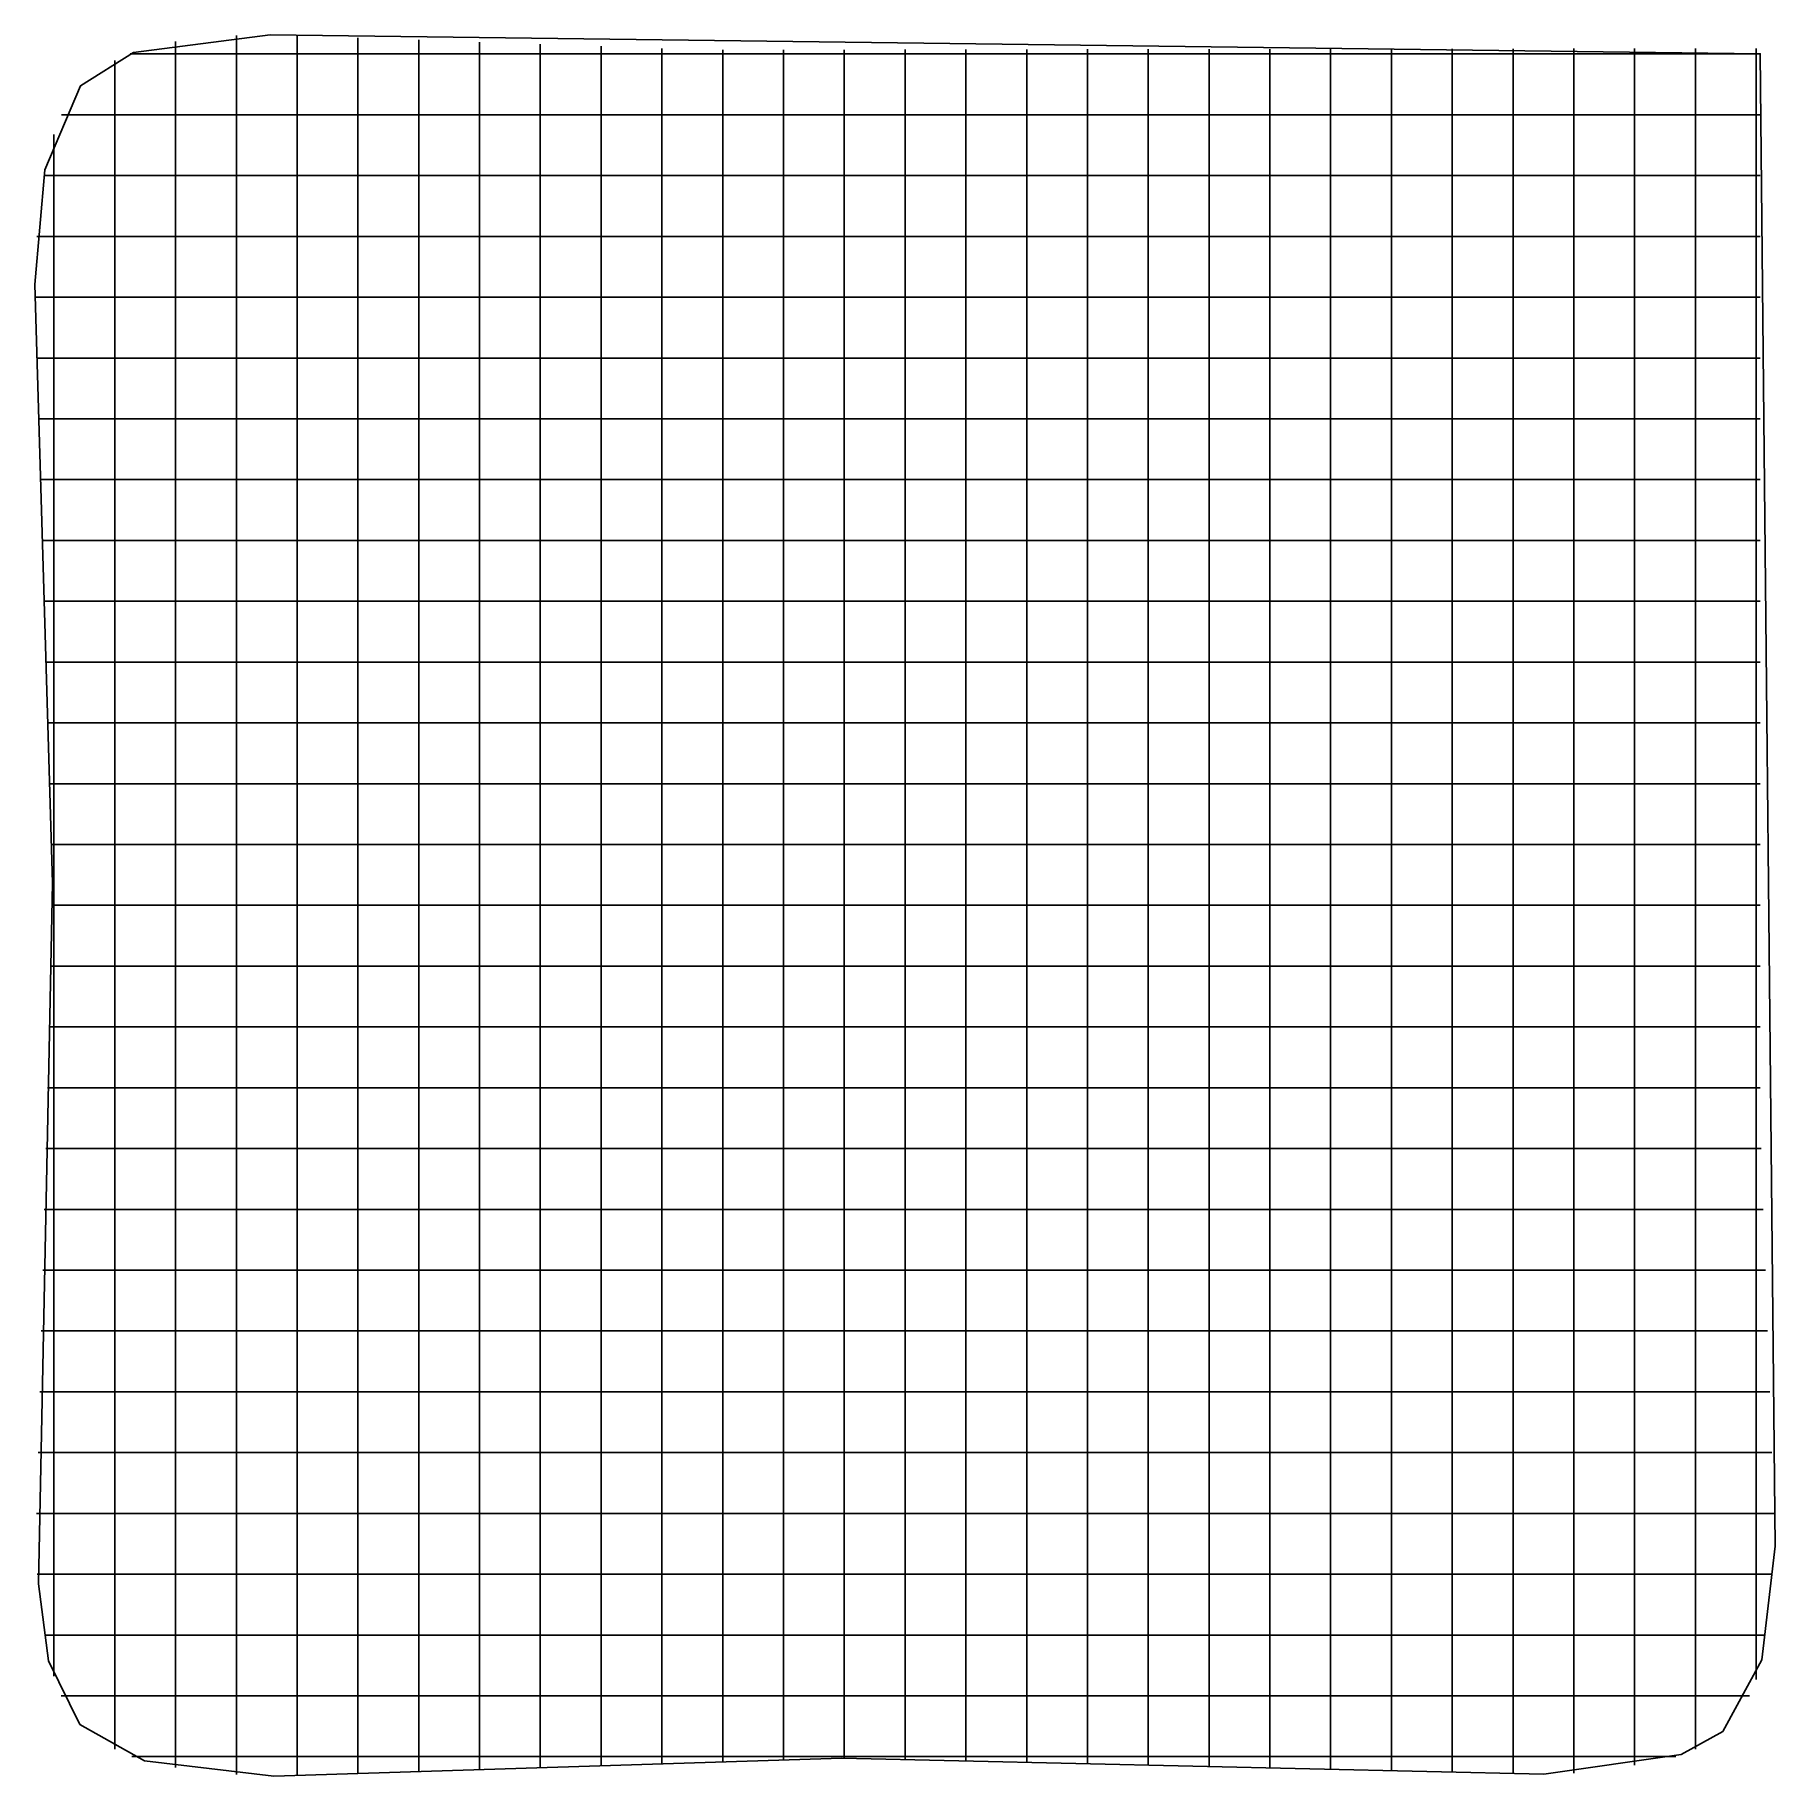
# Model space of a CAD drawing. Header units: metres. Extents: x 0.4 to 14.7, y 0.4 to 14.7.
import ezdxf

# ---------------------------------------------------------------- set-up
doc = ezdxf.new("R2010")
doc.units = ezdxf.units.M

msp = doc.modelspace()

# ---------------------------------------------------------------- linework, layer by layer
for p, q in [((1.593, 14.562), (1.593, 14.695)), ((2.093, 14.743), (2.093, 14.744)), ((2.093, 14.61), (2.093, 14.743)), ((2.093, 13.831), (2.093, 14.61)), ((2.593, 14.609), (2.593, 14.742)), ((2.593, 13.825), (2.593, 14.609)), ((3.093, 14.591), (3.093, 14.724)), ((3.593, 14.574), (3.593, 14.707)), ((4.093, 14.557), (4.093, 14.69)), ((4.593, 14.539), (4.593, 14.672)), ((5.093, 14.522), (5.093, 14.655)), ((5.593, 14.504), (5.593, 14.637)), ((6.093, 14.492), (6.093, 14.625)), ((6.593, 14.493), (6.593, 14.626)), ((7.093, 14.494), (7.093, 14.627)), ((7.593, 14.495), (7.593, 14.628)), ((8.093, 14.495), (8.093, 14.628)), ((8.593, 14.496), (8.593, 14.629)), ((9.093, 14.497), (9.093, 14.63)), ((9.593, 14.497), (9.593, 14.63)), ((10.093, 14.498), (10.093, 14.631)), ((10.593, 14.499), (10.593, 14.632)), ((11.093, 14.5), (11.093, 14.633)), ((11.593, 14.5), (11.593, 14.633)), ((12.093, 14.501), (12.093, 14.634)), ((12.593, 14.502), (12.593, 14.635)), ((13.093, 14.503), (13.093, 14.636)), ((13.593, 14.503), (13.593, 14.636)), ((14.093, 14.504), (14.093, 14.637)), ((14.593, 14.505), (14.593, 14.638)), ((1.093, 14.404), (1.093, 14.537)), ((1.221, 14.592), (1.354, 14.592)), ((1.221, 14.592), (1.354, 14.592)), ((1.354, 14.592), (1.635, 14.592)), ((1.593, 13.842), (1.593, 14.562)), ((1.635, 14.592), (1.803, 14.592)), ((1.803, 14.592), (2.466, 14.592)), ((2.466, 14.592), (3.303, 14.592)), ((3.093, 13.826), (3.093, 14.591)), ((3.303, 14.592), (3.435, 14.592)), ((3.435, 14.592), (3.603, 14.592)), ((3.593, 13.828), (3.593, 14.574)), ((3.603, 14.592), (4.266, 14.592)), ((4.093, 13.828), (4.093, 14.557)), ((4.266, 14.592), (5.103, 14.592)), ((4.593, 13.83), (4.593, 14.539)), ((5.093, 13.831), (5.093, 14.522)), ((5.103, 14.592), (5.235, 14.592)), ((5.235, 14.592), (5.403, 14.592)), ((5.403, 14.592), (5.778, 14.592)), ((5.593, 13.832), (5.593, 14.504)), ((5.778, 14.592), (5.91, 14.592)), ((5.91, 14.592), (6.747, 14.592)), ((6.093, 13.836), (6.093, 14.492)), ((6.593, 13.844), (6.593, 14.493)), ((6.747, 14.592), (7.41, 14.592)), ((7.093, 13.854), (7.093, 14.494)), ((7.41, 14.592), (7.578, 14.592)), ((7.578, 14.592), (7.71, 14.592)), ((7.593, 13.852), (7.593, 14.495)), ((7.71, 14.592), (8.547, 14.592)), ((8.093, 13.845), (8.093, 14.495)), ((8.547, 14.592), (9.21, 14.592)), ((8.593, 13.839), (8.593, 14.496)), ((9.093, 13.833), (9.093, 14.497)), ((9.21, 14.592), (9.378, 14.592)), ((9.378, 14.592), (9.51, 14.592)), ((9.51, 14.592), (10.347, 14.592)), ((9.593, 13.826), (9.593, 14.497)), ((10.093, 13.82), (10.093, 14.498)), ((10.347, 14.592), (11.01, 14.592)), ((10.593, 13.814), (10.593, 14.499)), ((11.01, 14.592), (11.178, 14.592)), ((11.093, 13.807), (11.093, 14.5)), ((11.178, 14.592), (11.31, 14.592)), ((11.31, 14.592), (12.147, 14.592)), ((11.593, 13.801), (11.593, 14.5)), ((12.093, 13.794), (12.093, 14.501)), ((12.147, 14.592), (12.81, 14.592)), ((12.593, 13.788), (12.593, 14.502)), ((12.81, 14.592), (12.978, 14.592)), ((12.978, 14.592), (13.11, 14.592)), ((13.093, 13.789), (13.093, 14.503)), ((13.11, 14.592), (13.947, 14.592)), ((13.593, 13.826), (13.593, 14.503)), ((13.947, 14.592), (14.459, 14.592)), ((14.093, 13.9), (14.093, 14.504)), ((14.459, 14.592), (14.626, 14.592)), ((14.593, 14.22), (14.593, 14.505)), ((1.093, 13.855), (1.093, 14.404)), ((14.593, 14.053), (14.593, 14.22)), ((0.654, 14.092), (0.787, 14.092)), ((0.654, 14.092), (0.787, 14.092)), ((0.787, 14.092), (1.385, 14.092)), ((1.385, 14.092), (2.048, 14.092)), ((2.048, 14.092), (2.215, 14.092)), ((2.215, 14.092), (2.348, 14.092)), ((2.348, 14.092), (3.185, 14.092)), ((3.185, 14.092), (3.848, 14.092)), ((3.848, 14.092), (4.015, 14.092)), ((4.015, 14.092), (4.148, 14.092)), ((4.148, 14.092), (4.985, 14.092)), ((4.985, 14.092), (5.648, 14.092)), ((5.648, 14.092), (5.815, 14.092)), ((5.815, 14.092), (5.948, 14.092)), ((5.948, 14.092), (6.785, 14.092)), ((6.785, 14.092), (7.448, 14.092)), ((7.448, 14.092), (7.615, 14.092)), ((7.615, 14.092), (7.748, 14.092)), ((7.748, 14.092), (8.585, 14.092)), ((8.585, 14.092), (9.248, 14.092)), ((9.248, 14.092), (9.415, 14.092)), ((9.415, 14.092), (9.548, 14.092)), ((9.548, 14.092), (10.385, 14.092)), ((10.385, 14.092), (11.048, 14.092)), ((11.048, 14.092), (11.215, 14.092)), ((11.215, 14.092), (11.348, 14.092)), ((11.348, 14.092), (12.185, 14.092)), ((12.185, 14.092), (12.848, 14.092)), ((12.848, 14.092), (13.015, 14.092)), ((13.015, 14.092), (13.148, 14.092)), ((13.148, 14.092), (13.985, 14.092)), ((13.985, 14.092), (14.459, 14.092)), ((14.459, 14.092), (14.626, 14.092)), ((14.593, 13.39), (14.593, 14.053)), ((0.593, 13.887), (0.593, 13.929)), ((14.093, 13.237), (14.093, 13.9)), ((0.593, 13.755), (0.593, 13.887)), ((0.593, 12.917), (0.593, 13.755)), ((1.093, 13.192), (1.093, 13.855)), ((1.593, 13.179), (1.593, 13.842)), ((2.093, 13.168), (2.093, 13.831)), ((2.593, 13.162), (2.593, 13.825)), ((3.093, 13.163), (3.093, 13.826)), ((3.593, 13.165), (3.593, 13.828)), ((4.093, 13.165), (4.093, 13.828)), ((4.593, 13.167), (4.593, 13.83)), ((5.093, 13.168), (5.093, 13.831)), ((5.593, 13.169), (5.593, 13.832)), ((6.093, 13.173), (6.093, 13.836)), ((6.593, 13.181), (6.593, 13.844)), ((7.093, 13.191), (7.093, 13.854)), ((7.593, 13.189), (7.593, 13.852)), ((8.093, 13.182), (8.093, 13.845)), ((8.593, 13.176), (8.593, 13.839)), ((9.093, 13.17), (9.093, 13.833)), ((9.593, 13.163), (9.593, 13.826)), ((10.093, 13.157), (10.093, 13.82)), ((10.593, 13.151), (10.593, 13.814)), ((11.093, 13.144), (11.093, 13.807)), ((11.593, 13.138), (11.593, 13.801)), ((12.093, 13.131), (12.093, 13.794)), ((12.593, 13.125), (12.593, 13.788)), ((13.093, 13.125), (13.093, 13.789)), ((13.593, 13.164), (13.593, 13.826)), ((0.511, 13.592), (0.644, 13.592)), ((0.511, 13.592), (0.644, 13.592)), ((0.644, 13.592), (1.322, 13.592)), ((1.322, 13.592), (1.985, 13.592)), ((1.985, 13.592), (2.152, 13.592)), ((2.152, 13.592), (2.285, 13.592)), ((2.285, 13.592), (3.122, 13.592)), ((3.122, 13.592), (3.785, 13.592)), ((3.785, 13.592), (3.952, 13.592)), ((3.952, 13.592), (4.085, 13.592)), ((4.085, 13.592), (4.922, 13.592)), ((4.922, 13.592), (5.585, 13.592)), ((5.585, 13.592), (5.752, 13.592)), ((5.752, 13.592), (5.885, 13.592)), ((5.885, 13.592), (6.722, 13.592)), ((6.722, 13.592), (7.385, 13.592)), ((7.385, 13.592), (7.552, 13.592)), ((7.552, 13.592), (7.685, 13.592)), ((7.685, 13.592), (8.522, 13.592)), ((8.522, 13.592), (9.185, 13.592)), ((9.185, 13.592), (9.352, 13.592)), ((9.352, 13.592), (9.485, 13.592)), ((9.485, 13.592), (10.322, 13.592)), ((10.322, 13.592), (10.985, 13.592)), ((10.985, 13.592), (11.152, 13.592)), ((11.152, 13.592), (11.285, 13.592)), ((11.285, 13.592), (12.122, 13.592)), ((12.122, 13.592), (12.785, 13.592)), ((12.785, 13.592), (12.952, 13.592)), ((12.952, 13.592), (13.085, 13.592)), ((13.085, 13.592), (13.922, 13.592)), ((13.922, 13.592), (14.459, 13.592)), ((14.459, 13.592), (14.626, 13.592)), ((14.593, 12.552), (14.593, 13.39)), ((1.093, 13.025), (1.093, 13.192)), ((1.593, 13.012), (1.593, 13.179)), ((6.093, 13.005), (6.093, 13.173)), ((6.593, 13.015), (6.593, 13.181)), ((7.093, 13.023), (7.093, 13.191)), ((7.593, 13.021), (7.593, 13.189)), ((8.093, 13.015), (8.093, 13.182)), ((8.593, 13.009), (8.593, 13.176)), ((14.093, 13.07), (14.093, 13.237)), ((0.451, 13.092), (0.584, 13.092)), ((0.451, 13.092), (0.584, 13.092)), ((0.584, 13.092), (1.295, 13.092)), ((1.295, 13.092), (1.958, 13.092)), ((1.958, 13.092), (2.125, 13.092)), ((2.093, 13.001), (2.093, 13.168)), ((2.125, 13.092), (2.258, 13.092)), ((2.258, 13.092), (3.095, 13.092)), ((2.593, 12.995), (2.593, 13.162)), ((3.093, 12.996), (3.093, 13.163)), ((3.095, 13.092), (3.758, 13.092)), ((3.593, 12.997), (3.593, 13.165)), ((3.758, 13.092), (3.925, 13.092)), ((3.925, 13.092), (4.058, 13.092)), ((4.058, 13.092), (4.895, 13.092)), ((4.093, 12.998), (4.093, 13.165)), ((4.593, 12.999), (4.593, 13.167)), ((4.895, 13.092), (5.558, 13.092)), ((5.093, 13.001), (5.093, 13.168)), ((5.558, 13.092), (5.725, 13.092)), ((5.593, 13.002), (5.593, 13.169)), ((5.725, 13.092), (5.858, 13.092)), ((5.858, 13.092), (6.695, 13.092)), ((6.695, 13.092), (7.358, 13.092)), ((7.358, 13.092), (7.525, 13.092)), ((7.525, 13.092), (7.658, 13.092)), ((7.658, 13.092), (8.495, 13.092)), ((8.495, 13.092), (9.158, 13.092)), ((9.093, 13.002), (9.093, 13.17)), ((9.158, 13.092), (9.325, 13.092)), ((9.325, 13.092), (9.458, 13.092)), ((9.458, 13.092), (10.295, 13.092)), ((9.593, 12.996), (9.593, 13.163)), ((10.093, 12.989), (10.093, 13.157)), ((10.295, 13.092), (10.958, 13.092)), ((10.593, 12.983), (10.593, 13.151)), ((10.958, 13.092), (11.125, 13.092)), ((11.093, 12.977), (11.093, 13.144)), ((11.125, 13.092), (11.258, 13.092)), ((11.258, 13.092), (12.095, 13.092)), ((11.593, 12.97), (11.593, 13.138)), ((12.093, 12.964), (12.093, 13.131)), ((12.095, 13.092), (12.758, 13.092)), ((12.593, 12.958), (12.593, 13.125)), ((12.758, 13.092), (12.925, 13.092)), ((12.925, 13.092), (13.058, 13.092)), ((13.058, 13.092), (13.895, 13.092)), ((13.093, 12.958), (13.093, 13.125)), ((13.593, 12.996), (13.593, 13.164)), ((13.895, 13.092), (14.459, 13.092)), ((14.093, 12.937), (14.093, 13.07)), ((14.459, 13.092), (14.626, 13.092)), ((0.593, 12.255), (0.593, 12.917)), ((1.093, 12.892), (1.093, 13.025)), ((1.093, 12.055), (1.093, 12.892)), ((1.593, 12.879), (1.593, 13.012)), ((2.093, 12.868), (2.093, 13.001)), ((2.593, 12.862), (2.593, 12.995)), ((3.093, 12.863), (3.093, 12.996)), ((3.593, 12.865), (3.593, 12.997)), ((4.093, 12.866), (4.093, 12.998)), ((4.593, 12.867), (4.593, 12.999)), ((5.093, 12.868), (5.093, 13.001)), ((5.593, 12.869), (5.593, 13.002)), ((6.093, 12.873), (6.093, 13.005)), ((6.593, 12.882), (6.593, 13.015)), ((7.093, 12.891), (7.093, 13.023)), ((7.093, 12.054), (7.093, 12.891)), ((7.593, 12.889), (7.593, 13.021)), ((7.593, 12.052), (7.593, 12.889)), ((8.093, 12.882), (8.093, 13.015)), ((8.593, 12.876), (8.593, 13.009)), ((9.093, 12.87), (9.093, 13.002)), ((9.593, 12.863), (9.593, 12.996)), ((10.093, 12.857), (10.093, 12.989)), ((10.593, 12.851), (10.593, 12.983)), ((11.093, 12.844), (11.093, 12.977)), ((11.593, 12.838), (11.593, 12.97)), ((12.093, 12.831), (12.093, 12.964)), ((12.593, 12.825), (12.593, 12.958)), ((13.093, 12.826), (13.093, 12.958)), ((13.593, 12.864), (13.593, 12.996)), ((14.093, 12.1), (14.093, 12.937)), ((1.593, 12.042), (1.593, 12.879)), ((2.093, 12.031), (2.093, 12.868)), ((2.593, 12.025), (2.593, 12.862)), ((3.093, 12.026), (3.093, 12.863)), ((3.593, 12.028), (3.593, 12.865)), ((4.093, 12.028), (4.093, 12.866)), ((4.593, 12.03), (4.593, 12.867)), ((5.093, 12.031), (5.093, 12.868)), ((5.593, 12.032), (5.593, 12.869)), ((6.093, 12.036), (6.093, 12.873)), ((6.593, 12.044), (6.593, 12.882)), ((8.093, 12.045), (8.093, 12.882)), ((8.593, 12.039), (8.593, 12.876)), ((9.093, 12.033), (9.093, 12.87)), ((9.593, 12.026), (9.593, 12.863)), ((10.093, 12.02), (10.093, 12.857)), ((10.593, 12.014), (10.593, 12.851)), ((11.093, 12.007), (11.093, 12.844)), ((11.593, 12.001), (11.593, 12.838)), ((12.093, 11.994), (12.093, 12.831)), ((12.593, 11.988), (12.593, 12.825)), ((13.093, 11.989), (13.093, 12.826)), ((13.593, 12.026), (13.593, 12.864)), ((0.438, 12.592), (0.571, 12.592)), ((0.438, 12.592), (0.571, 12.592)), ((0.571, 12.592), (1.289, 12.592)), ((1.289, 12.592), (1.952, 12.592)), ((1.952, 12.592), (2.12, 12.592)), ((2.12, 12.592), (2.252, 12.592)), ((2.252, 12.592), (3.089, 12.592)), ((3.089, 12.592), (3.752, 12.592)), ((3.752, 12.592), (3.92, 12.592)), ((3.92, 12.592), (4.052, 12.592)), ((4.052, 12.592), (4.889, 12.592)), ((4.889, 12.592), (5.552, 12.592)), ((5.552, 12.592), (5.72, 12.592)), ((5.72, 12.592), (5.852, 12.592)), ((5.852, 12.592), (6.689, 12.592)), ((6.689, 12.592), (7.352, 12.592)), ((7.352, 12.592), (7.52, 12.592)), ((7.52, 12.592), (7.652, 12.592)), ((7.652, 12.592), (8.489, 12.592)), ((8.489, 12.592), (9.152, 12.592)), ((9.152, 12.592), (9.32, 12.592)), ((9.32, 12.592), (9.452, 12.592)), ((9.452, 12.592), (10.289, 12.592)), ((10.289, 12.592), (10.952, 12.592)), ((10.952, 12.592), (11.12, 12.592)), ((11.12, 12.592), (11.252, 12.592)), ((11.252, 12.592), (12.089, 12.592)), ((12.089, 12.592), (12.752, 12.592)), ((12.752, 12.592), (12.92, 12.592)), ((12.92, 12.592), (13.052, 12.592)), ((13.052, 12.592), (13.889, 12.592)), ((13.889, 12.592), (14.459, 12.592)), ((14.459, 12.592), (14.626, 12.592)), ((14.593, 12.42), (14.593, 12.552)), ((14.593, 12.253), (14.593, 12.42)), ((0.593, 12.087), (0.593, 12.255)), ((14.593, 11.59), (14.593, 12.253)), ((0.453, 12.092), (0.586, 12.092)), ((0.453, 12.092), (0.586, 12.092)), ((0.586, 12.092), (1.296, 12.092)), ((0.593, 11.955), (0.593, 12.087)), ((1.093, 11.392), (1.093, 12.055)), ((1.296, 12.092), (1.959, 12.092)), ((1.593, 11.379), (1.593, 12.042)), ((1.959, 12.092), (2.126, 12.092)), ((2.093, 11.368), (2.093, 12.031)), ((2.126, 12.092), (2.259, 12.092)), ((2.259, 12.092), (3.096, 12.092)), ((3.096, 12.092), (3.759, 12.092)), ((3.593, 11.365), (3.593, 12.028)), ((3.759, 12.092), (3.926, 12.092)), ((3.926, 12.092), (4.059, 12.092)), ((4.059, 12.092), (4.896, 12.092)), ((4.093, 11.365), (4.093, 12.028)), ((4.593, 11.367), (4.593, 12.03)), ((4.896, 12.092), (5.559, 12.092)), ((5.093, 11.368), (5.093, 12.031)), ((5.559, 12.092), (5.726, 12.092)), ((5.593, 11.369), (5.593, 12.032)), ((5.726, 12.092), (5.859, 12.092)), ((5.859, 12.092), (6.696, 12.092)), ((6.093, 11.373), (6.093, 12.036)), ((6.593, 11.381), (6.593, 12.044)), ((6.696, 12.092), (7.359, 12.092)), ((7.093, 11.391), (7.093, 12.054)), ((7.359, 12.092), (7.526, 12.092)), ((7.526, 12.092), (7.659, 12.092)), ((7.593, 11.389), (7.593, 12.052)), ((7.659, 12.092), (8.496, 12.092)), ((8.093, 11.382), (8.093, 12.045)), ((8.496, 12.092), (9.159, 12.092)), ((8.593, 11.376), (8.593, 12.039)), ((9.093, 11.37), (9.093, 12.033)), ((9.159, 12.092), (9.326, 12.092)), ((9.326, 12.092), (9.459, 12.092)), ((9.459, 12.092), (10.296, 12.092)), ((10.296, 12.092), (10.959, 12.092)), ((10.959, 12.092), (11.126, 12.092)), ((11.126, 12.092), (11.259, 12.092)), ((11.259, 12.092), (12.096, 12.092)), ((12.096, 12.092), (12.759, 12.092)), ((12.759, 12.092), (12.926, 12.092)), ((12.926, 12.092), (13.059, 12.092)), ((13.059, 12.092), (13.896, 12.092)), ((13.896, 12.092), (14.459, 12.092)), ((14.093, 11.437), (14.093, 12.1)), ((14.459, 12.092), (14.626, 12.092)), ((0.593, 11.117), (0.593, 11.955)), ((2.593, 11.362), (2.593, 12.025)), ((3.093, 11.363), (3.093, 12.026)), ((9.593, 11.363), (9.593, 12.026)), ((10.093, 11.357), (10.093, 12.02)), ((10.593, 11.351), (10.593, 12.014)), ((11.093, 11.344), (11.093, 12.007)), ((11.593, 11.338), (11.593, 12.001)), ((12.093, 11.331), (12.093, 11.994)), ((12.593, 11.325), (12.593, 11.988)), ((13.093, 11.325), (13.093, 11.989)), ((13.593, 11.364), (13.593, 12.026)), ((0.468, 11.592), (0.601, 11.592)), ((0.468, 11.592), (0.601, 11.592)), ((0.601, 11.592), (1.303, 11.592)), ((1.303, 11.592), (1.966, 11.592)), ((1.966, 11.592), (2.133, 11.592)), ((2.133, 11.592), (2.266, 11.592)), ((2.266, 11.592), (3.103, 11.592)), ((3.103, 11.592), (3.766, 11.592)), ((3.766, 11.592), (3.933, 11.592)), ((3.933, 11.592), (4.066, 11.592)), ((4.066, 11.592), (4.903, 11.592)), ((4.903, 11.592), (5.566, 11.592)), ((5.566, 11.592), (5.733, 11.592)), ((5.733, 11.592), (5.866, 11.592)), ((5.866, 11.592), (6.703, 11.592)), ((6.703, 11.592), (7.366, 11.592)), ((7.366, 11.592), (7.533, 11.592)), ((7.533, 11.592), (7.666, 11.592)), ((7.666, 11.592), (8.503, 11.592)), ((8.503, 11.592), (9.166, 11.592)), ((9.166, 11.592), (9.333, 11.592)), ((9.333, 11.592), (9.466, 11.592)), ((9.466, 11.592), (10.303, 11.592)), ((10.303, 11.592), (10.966, 11.592)), ((10.966, 11.592), (11.133, 11.592)), ((11.133, 11.592), (11.266, 11.592)), ((11.266, 11.592), (12.103, 11.592)), ((12.103, 11.592), (12.766, 11.592)), ((12.766, 11.592), (12.933, 11.592)), ((12.933, 11.592), (13.066, 11.592)), ((13.066, 11.592), (13.903, 11.592)), ((13.903, 11.592), (14.459, 11.592)), ((14.459, 11.592), (14.626, 11.592)), ((14.593, 10.752), (14.593, 11.59)), ((1.093, 11.225), (1.093, 11.392)), ((1.593, 11.212), (1.593, 11.379)), ((2.093, 11.201), (2.093, 11.368)), ((2.593, 11.195), (2.593, 11.362)), ((3.093, 11.196), (3.093, 11.363)), ((3.593, 11.197), (3.593, 11.365)), ((4.093, 11.198), (4.093, 11.365)), ((4.593, 11.199), (4.593, 11.367)), ((5.093, 11.201), (5.093, 11.368)), ((5.593, 11.202), (5.593, 11.369)), ((6.093, 11.205), (6.093, 11.373)), ((6.593, 11.215), (6.593, 11.381)), ((7.093, 11.223), (7.093, 11.391)), ((7.593, 11.221), (7.593, 11.389)), ((8.093, 11.215), (8.093, 11.382)), ((8.593, 11.209), (8.593, 11.376)), ((9.093, 11.202), (9.093, 11.37)), ((9.593, 11.196), (9.593, 11.363)), ((10.093, 11.189), (10.093, 11.357)), ((10.593, 11.183), (10.593, 11.351)), ((11.093, 11.177), (11.093, 11.344)), ((11.593, 11.17), (11.593, 11.338)), ((12.093, 11.164), (12.093, 11.331)), ((12.593, 11.158), (12.593, 11.325)), ((13.093, 11.158), (13.093, 11.325)), ((13.593, 11.196), (13.593, 11.364)), ((14.093, 11.27), (14.093, 11.437)), ((1.093, 11.092), (1.093, 11.225)), ((1.593, 11.079), (1.593, 11.212)), ((2.093, 11.068), (2.093, 11.201)), ((2.593, 11.062), (2.593, 11.195)), ((3.093, 11.063), (3.093, 11.196)), ((3.593, 11.065), (3.593, 11.197)), ((4.093, 11.066), (4.093, 11.198)), ((4.593, 11.067), (4.593, 11.199)), ((5.093, 11.068), (5.093, 11.201)), ((5.593, 11.069), (5.593, 11.202)), ((6.093, 11.073), (6.093, 11.205)), ((6.593, 11.082), (6.593, 11.215)), ((7.093, 11.091), (7.093, 11.223)), ((7.593, 11.089), (7.593, 11.221)), ((8.093, 11.082), (8.093, 11.215)), ((8.593, 11.076), (8.593, 11.209)), ((9.093, 11.07), (9.093, 11.202)), ((9.593, 11.063), (9.593, 11.196)), ((10.093, 11.057), (10.093, 11.189)), ((10.593, 11.051), (10.593, 11.183)), ((11.093, 11.044), (11.093, 11.177)), ((11.593, 11.038), (11.593, 11.17)), ((13.593, 11.064), (13.593, 11.196)), ((14.093, 11.137), (14.093, 11.27)), ((0.484, 11.092), (0.617, 11.092)), ((0.484, 11.092), (0.617, 11.092)), ((0.593, 10.455), (0.593, 11.117)), ((0.617, 11.092), (1.31, 11.092)), ((1.093, 10.255), (1.093, 11.092)), ((1.31, 11.092), (1.973, 11.092)), ((1.593, 10.242), (1.593, 11.079)), ((1.973, 11.092), (2.14, 11.092)), ((2.093, 10.231), (2.093, 11.068)), ((2.14, 11.092), (2.273, 11.092)), ((2.273, 11.092), (3.11, 11.092)), ((2.593, 10.225), (2.593, 11.062)), ((3.093, 10.226), (3.093, 11.063)), ((3.11, 11.092), (3.773, 11.092)), ((3.593, 10.228), (3.593, 11.065)), ((3.773, 11.092), (3.94, 11.092)), ((3.94, 11.092), (4.073, 11.092)), ((4.073, 11.092), (4.91, 11.092)), ((4.093, 10.228), (4.093, 11.066)), ((4.593, 10.23), (4.593, 11.067)), ((4.91, 11.092), (5.573, 11.092)), ((5.093, 10.231), (5.093, 11.068)), ((5.573, 11.092), (5.74, 11.092)), ((5.593, 10.232), (5.593, 11.069)), ((5.74, 11.092), (5.873, 11.092)), ((5.873, 11.092), (6.71, 11.092)), ((6.093, 10.236), (6.093, 11.073)), ((6.593, 10.244), (6.593, 11.082)), ((6.71, 11.092), (7.373, 11.092)), ((7.093, 10.254), (7.093, 11.091)), ((7.373, 11.092), (7.54, 11.092)), ((7.54, 11.092), (7.673, 11.092)), ((7.593, 10.252), (7.593, 11.089)), ((7.673, 11.092), (8.51, 11.092)), ((8.093, 10.245), (8.093, 11.082)), ((8.51, 11.092), (9.173, 11.092)), ((8.593, 10.239), (8.593, 11.076)), ((9.093, 10.233), (9.093, 11.07)), ((9.173, 11.092), (9.34, 11.092)), ((9.34, 11.092), (9.473, 11.092)), ((9.473, 11.092), (10.31, 11.092)), ((9.593, 10.226), (9.593, 11.063)), ((10.093, 10.22), (10.093, 11.057)), ((10.31, 11.092), (10.973, 11.092)), ((10.593, 10.214), (10.593, 11.051)), ((10.973, 11.092), (11.14, 11.092)), ((11.093, 10.207), (11.093, 11.044)), ((11.14, 11.092), (11.273, 11.092)), ((11.273, 11.092), (12.11, 11.092)), ((11.593, 10.201), (11.593, 11.038)), ((12.093, 11.031), (12.093, 11.164)), ((12.093, 10.194), (12.093, 11.031)), ((12.11, 11.092), (12.773, 11.092)), ((12.593, 11.025), (12.593, 11.158)), ((12.593, 10.188), (12.593, 11.025)), ((12.773, 11.092), (12.94, 11.092)), ((12.94, 11.092), (13.073, 11.092)), ((13.073, 11.092), (13.91, 11.092)), ((13.093, 11.026), (13.093, 11.158)), ((13.093, 10.189), (13.093, 11.026)), ((13.593, 10.226), (13.593, 11.064)), ((13.91, 11.092), (14.459, 11.092)), ((14.093, 10.3), (14.093, 11.137)), ((14.459, 11.092), (14.626, 11.092)), ((14.593, 10.62), (14.593, 10.752)), ((14.593, 10.453), (14.593, 10.62)), ((0.499, 10.592), (0.632, 10.592)), ((0.499, 10.592), (0.632, 10.592)), ((0.593, 10.287), (0.593, 10.455)), ((0.632, 10.592), (1.316, 10.592)), ((1.316, 10.592), (1.979, 10.592)), ((1.979, 10.592), (2.147, 10.592)), ((2.147, 10.592), (2.279, 10.592)), ((2.279, 10.592), (3.116, 10.592)), ((3.116, 10.592), (3.779, 10.592)), ((3.779, 10.592), (3.947, 10.592)), ((3.947, 10.592), (4.079, 10.592)), ((4.079, 10.592), (4.916, 10.592)), ((4.916, 10.592), (5.579, 10.592)), ((5.579, 10.592), (5.747, 10.592)), ((5.747, 10.592), (5.879, 10.592)), ((5.879, 10.592), (6.716, 10.592)), ((6.716, 10.592), (7.379, 10.592)), ((7.379, 10.592), (7.547, 10.592)), ((7.547, 10.592), (7.679, 10.592)), ((7.679, 10.592), (8.516, 10.592)), ((8.516, 10.592), (9.179, 10.592)), ((9.179, 10.592), (9.347, 10.592)), ((9.347, 10.592), (9.479, 10.592)), ((9.479, 10.592), (10.316, 10.592)), ((10.316, 10.592), (10.979, 10.592)), ((10.979, 10.592), (11.147, 10.592)), ((11.147, 10.592), (11.279, 10.592)), ((11.279, 10.592), (12.116, 10.592)), ((12.116, 10.592), (12.779, 10.592)), ((12.779, 10.592), (12.947, 10.592)), ((12.947, 10.592), (13.079, 10.592)), ((13.079, 10.592), (13.916, 10.592)), ((13.916, 10.592), (14.459, 10.592)), ((14.459, 10.592), (14.626, 10.592)), ((14.593, 9.79), (14.593, 10.453)), ((0.593, 10.155), (0.593, 10.287)), ((1.093, 9.592), (1.093, 10.255)), ((1.593, 9.579), (1.593, 10.242)), ((2.093, 9.568), (2.093, 10.231)), ((2.593, 9.562), (2.593, 10.225)), ((3.093, 9.563), (3.093, 10.226)), ((3.593, 9.565), (3.593, 10.228)), ((4.093, 9.565), (4.093, 10.228)), ((4.593, 9.567), (4.593, 10.23)), ((5.093, 9.568), (5.093, 10.231)), ((5.593, 9.569), (5.593, 10.232)), ((6.093, 9.573), (6.093, 10.236)), ((6.593, 9.581), (6.593, 10.244)), ((7.093, 9.591), (7.093, 10.254)), ((7.593, 9.589), (7.593, 10.252)), ((8.093, 9.582), (8.093, 10.245)), ((8.593, 9.576), (8.593, 10.239)), ((9.093, 9.57), (9.093, 10.233)), ((9.593, 9.563), (9.593, 10.226)), ((10.093, 9.557), (10.093, 10.22)), ((10.593, 9.551), (10.593, 10.214)), ((11.093, 9.544), (11.093, 10.207)), ((11.593, 9.538), (11.593, 10.201)), ((12.093, 9.531), (12.093, 10.194)), ((12.593, 9.525), (12.593, 10.188)), ((13.093, 9.525), (13.093, 10.189)), ((13.593, 9.564), (13.593, 10.226)), ((14.093, 9.637), (14.093, 10.3)), ((0.514, 10.092), (0.647, 10.092)), ((0.514, 10.092), (0.647, 10.092)), ((0.593, 9.317), (0.593, 10.155)), ((0.647, 10.092), (1.323, 10.092)), ((1.323, 10.092), (1.986, 10.092)), ((1.986, 10.092), (2.153, 10.092)), ((2.153, 10.092), (2.286, 10.092)), ((2.286, 10.092), (3.123, 10.092)), ((3.123, 10.092), (3.786, 10.092)), ((3.786, 10.092), (3.953, 10.092)), ((3.953, 10.092), (4.086, 10.092)), ((4.086, 10.092), (4.923, 10.092)), ((4.923, 10.092), (5.586, 10.092)), ((5.586, 10.092), (5.753, 10.092)), ((5.753, 10.092), (5.886, 10.092)), ((5.886, 10.092), (6.723, 10.092)), ((6.723, 10.092), (7.386, 10.092)), ((7.386, 10.092), (7.553, 10.092)), ((7.553, 10.092), (7.686, 10.092)), ((7.686, 10.092), (8.523, 10.092)), ((8.523, 10.092), (9.186, 10.092)), ((9.186, 10.092), (9.353, 10.092)), ((9.353, 10.092), (9.486, 10.092)), ((9.486, 10.092), (10.323, 10.092)), ((10.323, 10.092), (10.986, 10.092)), ((10.986, 10.092), (11.153, 10.092)), ((11.153, 10.092), (11.286, 10.092)), ((11.286, 10.092), (12.123, 10.092)), ((12.123, 10.092), (12.786, 10.092)), ((12.786, 10.092), (12.953, 10.092)), ((12.953, 10.092), (13.086, 10.092)), ((13.086, 10.092), (13.923, 10.092)), ((13.923, 10.092), (14.459, 10.092)), ((14.459, 10.092), (14.626, 10.092)), ((14.593, 8.952), (14.593, 9.79)), ((14.093, 9.47), (14.093, 9.637)), ((0.529, 9.592), (0.662, 9.592)), ((0.529, 9.592), (0.662, 9.592)), ((0.662, 9.592), (1.33, 9.592)), ((1.093, 9.425), (1.093, 9.592)), ((1.33, 9.592), (1.993, 9.592)), ((1.593, 9.412), (1.593, 9.579)), ((1.993, 9.592), (2.16, 9.592)), ((2.093, 9.401), (2.093, 9.568)), ((2.16, 9.592), (2.292, 9.592)), ((2.292, 9.592), (3.13, 9.592)), ((2.593, 9.395), (2.593, 9.562)), ((3.093, 9.396), (3.093, 9.563)), ((3.13, 9.592), (3.793, 9.592)), ((3.593, 9.397), (3.593, 9.565)), ((3.793, 9.592), (3.96, 9.592)), ((3.96, 9.592), (4.092, 9.592)), ((4.092, 9.592), (4.93, 9.592)), ((4.093, 9.398), (4.093, 9.565)), ((4.593, 9.399), (4.593, 9.567)), ((4.93, 9.592), (5.593, 9.592)), ((5.093, 9.401), (5.093, 9.568)), ((5.593, 9.592), (5.76, 9.592)), ((5.593, 9.402), (5.593, 9.569)), ((5.76, 9.592), (5.892, 9.592)), ((5.892, 9.592), (6.73, 9.592)), ((6.093, 9.405), (6.093, 9.573)), ((6.593, 9.415), (6.593, 9.581)), ((6.73, 9.592), (7.393, 9.592)), ((7.093, 9.423), (7.093, 9.591)), ((7.393, 9.592), (7.56, 9.592)), ((7.56, 9.592), (7.692, 9.592)), ((7.593, 9.421), (7.593, 9.589)), ((7.692, 9.592), (8.53, 9.592)), ((8.093, 9.415), (8.093, 9.582)), ((8.53, 9.592), (9.193, 9.592)), ((8.593, 9.409), (8.593, 9.576)), ((9.093, 9.402), (9.093, 9.57)), ((9.193, 9.592), (9.36, 9.592)), ((9.36, 9.592), (9.492, 9.592)), ((9.492, 9.592), (10.33, 9.592)), ((9.593, 9.396), (9.593, 9.563)), ((10.093, 9.389), (10.093, 9.557)), ((10.33, 9.592), (10.993, 9.592)), ((10.593, 9.383), (10.593, 9.551)), ((10.993, 9.592), (11.16, 9.592)), ((11.093, 9.377), (11.093, 9.544)), ((11.16, 9.592), (11.292, 9.592)), ((11.292, 9.592), (12.13, 9.592)), ((11.593, 9.37), (11.593, 9.538)), ((12.093, 9.364), (12.093, 9.531)), ((12.13, 9.592), (12.793, 9.592)), ((12.593, 9.358), (12.593, 9.525)), ((12.793, 9.592), (12.96, 9.592)), ((12.96, 9.592), (13.092, 9.592)), ((13.092, 9.592), (13.93, 9.592)), ((13.093, 9.358), (13.093, 9.525)), ((13.593, 9.396), (13.593, 9.564)), ((13.93, 9.592), (14.459, 9.592)), ((14.093, 9.337), (14.093, 9.47)), ((14.459, 9.592), (14.626, 9.592)), ((0.593, 8.655), (0.593, 9.317)), ((1.093, 9.292), (1.093, 9.425)), ((1.593, 9.279), (1.593, 9.412)), ((2.093, 9.268), (2.093, 9.401)), ((2.593, 9.262), (2.593, 9.395)), ((3.093, 9.263), (3.093, 9.396)), ((3.593, 9.265), (3.593, 9.397)), ((4.093, 9.266), (4.093, 9.398)), ((4.593, 9.267), (4.593, 9.399)), ((5.093, 9.268), (5.093, 9.401)), ((5.593, 9.269), (5.593, 9.402)), ((6.093, 9.273), (6.093, 9.405)), ((6.593, 9.282), (6.593, 9.415)), ((7.093, 9.291), (7.093, 9.423)), ((7.593, 9.289), (7.593, 9.421)), ((8.093, 9.282), (8.093, 9.415)), ((8.593, 9.276), (8.593, 9.409)), ((9.093, 9.27), (9.093, 9.402)), ((9.593, 9.263), (9.593, 9.396)), ((10.093, 9.257), (10.093, 9.389)), ((10.593, 9.251), (10.593, 9.383)), ((11.093, 9.244), (11.093, 9.377)), ((11.593, 9.238), (11.593, 9.37)), ((12.093, 9.231), (12.093, 9.364)), ((12.593, 9.225), (12.593, 9.358)), ((13.093, 9.226), (13.093, 9.358)), ((13.593, 9.264), (13.593, 9.396)), ((14.093, 8.5), (14.093, 9.337)), ((1.093, 8.455), (1.093, 9.292)), ((1.593, 8.442), (1.593, 9.279)), ((2.093, 8.431), (2.093, 9.268)), ((2.593, 8.425), (2.593, 9.262)), ((3.093, 8.426), (3.093, 9.263)), ((3.593, 8.428), (3.593, 9.265)), ((4.093, 8.428), (4.093, 9.266)), ((4.593, 8.43), (4.593, 9.267)), ((5.093, 8.431), (5.093, 9.268)), ((5.593, 8.432), (5.593, 9.269)), ((6.093, 8.436), (6.093, 9.273)), ((6.593, 8.444), (6.593, 9.282)), ((7.093, 8.454), (7.093, 9.291)), ((7.593, 8.452), (7.593, 9.289)), ((8.093, 8.445), (8.093, 9.282)), ((8.593, 8.439), (8.593, 9.276)), ((9.093, 8.433), (9.093, 9.27)), ((9.593, 8.426), (9.593, 9.263)), ((10.093, 8.42), (10.093, 9.257)), ((10.593, 8.414), (10.593, 9.251)), ((11.093, 8.407), (11.093, 9.244)), ((11.593, 8.401), (11.593, 9.238)), ((12.093, 8.394), (12.093, 9.231)), ((12.593, 8.388), (12.593, 9.225)), ((13.093, 8.389), (13.093, 9.226)), ((13.593, 8.426), (13.593, 9.264)), ((0.545, 9.092), (0.678, 9.092)), ((0.545, 9.092), (0.678, 9.092)), ((0.678, 9.092), (1.337, 9.092)), ((1.337, 9.092), (2, 9.092)), ((2, 9.092), (2.167, 9.092)), ((2.167, 9.092), (2.3, 9.092)), ((2.3, 9.092), (3.137, 9.092)), ((3.137, 9.092), (3.8, 9.092)), ((3.8, 9.092), (3.967, 9.092)), ((3.967, 9.092), (4.1, 9.092)), ((4.1, 9.092), (4.937, 9.092)), ((4.937, 9.092), (5.6, 9.092)), ((5.6, 9.092), (5.767, 9.092)), ((5.767, 9.092), (5.9, 9.092)), ((5.9, 9.092), (6.737, 9.092)), ((6.737, 9.092), (7.4, 9.092)), ((7.4, 9.092), (7.567, 9.092)), ((7.567, 9.092), (7.7, 9.092)), ((7.7, 9.092), (8.537, 9.092)), ((8.537, 9.092), (9.2, 9.092)), ((9.2, 9.092), (9.367, 9.092)), ((9.367, 9.092), (9.5, 9.092)), ((9.5, 9.092), (10.337, 9.092)), ((10.337, 9.092), (11, 9.092)), ((11, 9.092), (11.167, 9.092)), ((11.167, 9.092), (11.3, 9.092)), ((11.3, 9.092), (12.137, 9.092)), ((12.137, 9.092), (12.8, 9.092)), ((12.8, 9.092), (12.967, 9.092)), ((12.967, 9.092), (13.1, 9.092)), ((13.1, 9.092), (13.937, 9.092)), ((13.937, 9.092), (14.459, 9.092)), ((14.459, 9.092), (14.626, 9.092)), ((14.593, 8.82), (14.593, 8.952)), ((14.593, 8.653), (14.593, 8.82)), ((0.56, 8.592), (0.693, 8.592)), ((0.56, 8.592), (0.693, 8.592)), ((0.593, 8.487), (0.593, 8.655)), ((0.693, 8.592), (1.343, 8.592)), ((1.343, 8.592), (2.006, 8.592)), ((2.006, 8.592), (2.174, 8.592)), ((2.174, 8.592), (2.306, 8.592)), ((2.306, 8.592), (3.143, 8.592)), ((3.143, 8.592), (3.806, 8.592)), ((3.806, 8.592), (3.974, 8.592)), ((3.974, 8.592), (4.106, 8.592)), ((4.106, 8.592), (4.943, 8.592)), ((4.943, 8.592), (5.606, 8.592)), ((5.606, 8.592), (5.774, 8.592)), ((5.774, 8.592), (5.906, 8.592)), ((5.906, 8.592), (6.743, 8.592)), ((6.743, 8.592), (7.406, 8.592)), ((7.406, 8.592), (7.574, 8.592)), ((7.574, 8.592), (7.706, 8.592)), ((7.706, 8.592), (8.543, 8.592)), ((8.543, 8.592), (9.206, 8.592)), ((9.206, 8.592), (9.374, 8.592)), ((9.374, 8.592), (9.506, 8.592)), ((9.506, 8.592), (10.343, 8.592)), ((10.343, 8.592), (11.006, 8.592)), ((11.006, 8.592), (11.174, 8.592)), ((11.174, 8.592), (11.306, 8.592)), ((11.306, 8.592), (12.143, 8.592)), ((12.143, 8.592), (12.806, 8.592)), ((12.806, 8.592), (12.974, 8.592)), ((12.974, 8.592), (13.106, 8.592)), ((13.106, 8.592), (13.943, 8.592)), ((13.943, 8.592), (14.459, 8.592)), ((14.459, 8.592), (14.626, 8.592)), ((14.593, 7.99), (14.593, 8.653)), ((0.593, 8.355), (0.593, 8.487)), ((1.093, 7.792), (1.093, 8.455)), ((7.093, 7.791), (7.093, 8.454)), ((7.593, 7.789), (7.593, 8.452)), ((14.093, 7.837), (14.093, 8.5)), ((0.593, 7.517), (0.593, 8.355)), ((1.593, 7.779), (1.593, 8.442)), ((2.093, 7.768), (2.093, 8.431)), ((2.593, 7.762), (2.593, 8.425)), ((3.093, 7.763), (3.093, 8.426)), ((3.593, 7.765), (3.593, 8.428)), ((4.093, 7.765), (4.093, 8.428)), ((4.593, 7.767), (4.593, 8.43)), ((5.093, 7.768), (5.093, 8.431)), ((5.593, 7.769), (5.593, 8.432)), ((6.093, 7.773), (6.093, 8.436)), ((6.593, 7.781), (6.593, 8.444)), ((8.093, 7.782), (8.093, 8.445)), ((8.593, 7.776), (8.593, 8.439)), ((9.093, 7.77), (9.093, 8.433)), ((9.593, 7.763), (9.593, 8.426)), ((10.093, 7.757), (10.093, 8.42)), ((10.593, 7.751), (10.593, 8.414)), ((11.093, 7.744), (11.093, 8.407)), ((11.593, 7.738), (11.593, 8.401)), ((12.093, 7.731), (12.093, 8.394)), ((12.593, 7.725), (12.593, 8.388)), ((13.093, 7.725), (13.093, 8.389)), ((13.593, 7.764), (13.593, 8.426)), ((0.575, 8.092), (0.708, 8.092)), ((0.575, 8.092), (0.708, 8.092)), ((0.708, 8.092), (1.35, 8.092)), ((1.35, 8.092), (2.013, 8.092)), ((2.013, 8.092), (2.181, 8.092)), ((2.181, 8.092), (2.313, 8.092)), ((2.313, 8.092), (3.15, 8.092)), ((3.15, 8.092), (3.813, 8.092)), ((3.813, 8.092), (3.981, 8.092)), ((3.981, 8.092), (4.113, 8.092)), ((4.113, 8.092), (4.95, 8.092)), ((4.95, 8.092), (5.613, 8.092)), ((5.613, 8.092), (5.781, 8.092)), ((5.781, 8.092), (5.913, 8.092)), ((5.913, 8.092), (6.75, 8.092)), ((6.75, 8.092), (7.413, 8.092)), ((7.413, 8.092), (7.581, 8.092)), ((7.581, 8.092), (7.713, 8.092)), ((7.713, 8.092), (8.55, 8.092)), ((8.55, 8.092), (9.213, 8.092)), ((9.213, 8.092), (9.381, 8.092)), ((9.381, 8.092), (9.513, 8.092)), ((9.513, 8.092), (10.35, 8.092)), ((10.35, 8.092), (11.013, 8.092)), ((11.013, 8.092), (11.181, 8.092)), ((11.181, 8.092), (11.313, 8.092)), ((11.313, 8.092), (12.15, 8.092)), ((12.15, 8.092), (12.813, 8.092)), ((12.813, 8.092), (12.981, 8.092)), ((12.981, 8.092), (13.113, 8.092)), ((13.113, 8.092), (13.95, 8.092)), ((13.95, 8.092), (14.459, 8.092)), ((14.459, 8.092), (14.626, 8.092)), ((14.593, 7.152), (14.593, 7.99)), ((1.093, 7.625), (1.093, 7.792)), ((1.593, 7.612), (1.593, 7.779)), ((2.093, 7.601), (2.093, 7.768)), ((2.593, 7.595), (2.593, 7.762)), ((3.093, 7.596), (3.093, 7.763)), ((3.593, 7.597), (3.593, 7.765)), ((4.093, 7.598), (4.093, 7.765)), ((4.593, 7.599), (4.593, 7.767)), ((5.093, 7.601), (5.093, 7.768)), ((5.593, 7.602), (5.593, 7.769)), ((6.093, 7.605), (6.093, 7.773)), ((6.593, 7.615), (6.593, 7.781)), ((7.093, 7.623), (7.093, 7.791)), ((7.593, 7.621), (7.593, 7.789)), ((8.093, 7.615), (8.093, 7.782)), ((8.593, 7.609), (8.593, 7.776)), ((9.093, 7.602), (9.093, 7.77)), ((9.593, 7.596), (9.593, 7.763)), ((10.093, 7.589), (10.093, 7.757)), ((10.593, 7.583), (10.593, 7.751)), ((11.093, 7.577), (11.093, 7.744)), ((11.593, 7.57), (11.593, 7.738)), ((13.593, 7.596), (13.593, 7.764)), ((14.093, 7.67), (14.093, 7.837)), ((0.576, 7.592), (0.709, 7.592)), ((0.576, 7.592), (0.709, 7.592)), ((0.709, 7.592), (1.35, 7.592)), ((1.093, 7.492), (1.093, 7.625)), ((1.35, 7.592), (2.014, 7.592)), ((1.593, 7.479), (1.593, 7.612)), ((2.014, 7.592), (2.181, 7.592)), ((2.093, 7.468), (2.093, 7.601)), ((2.181, 7.592), (2.313, 7.592)), ((2.313, 7.592), (3.15, 7.592)), ((2.593, 7.462), (2.593, 7.595)), ((3.093, 7.463), (3.093, 7.596)), ((3.15, 7.592), (3.814, 7.592)), ((3.593, 7.465), (3.593, 7.597)), ((3.814, 7.592), (3.981, 7.592)), ((3.981, 7.592), (4.113, 7.592)), ((4.093, 7.466), (4.093, 7.598)), ((4.113, 7.592), (4.95, 7.592)), ((4.593, 7.467), (4.593, 7.599)), ((4.95, 7.592), (5.614, 7.592)), ((5.093, 7.468), (5.093, 7.601)), ((5.593, 7.469), (5.593, 7.602)), ((5.614, 7.592), (5.781, 7.592)), ((5.781, 7.592), (5.913, 7.592)), ((5.913, 7.592), (6.75, 7.592)), ((6.093, 7.473), (6.093, 7.605)), ((6.593, 7.482), (6.593, 7.615)), ((6.75, 7.592), (7.414, 7.592)), ((7.093, 7.491), (7.093, 7.623)), ((7.414, 7.592), (7.581, 7.592)), ((7.581, 7.592), (7.713, 7.592)), ((7.593, 7.489), (7.593, 7.621)), ((7.713, 7.592), (8.55, 7.592)), ((8.093, 7.482), (8.093, 7.615)), ((8.55, 7.592), (9.214, 7.592)), ((8.593, 7.476), (8.593, 7.609)), ((9.093, 7.47), (9.093, 7.602)), ((9.214, 7.592), (9.381, 7.592)), ((9.381, 7.592), (9.513, 7.592)), ((9.513, 7.592), (10.35, 7.592)), ((9.593, 7.463), (9.593, 7.596)), ((10.093, 7.457), (10.093, 7.589)), ((10.35, 7.592), (11.014, 7.592)), ((11.014, 7.592), (11.181, 7.592)), ((11.181, 7.592), (11.313, 7.592)), ((11.313, 7.592), (12.15, 7.592)), ((12.093, 7.564), (12.093, 7.731)), ((12.15, 7.592), (12.814, 7.592)), ((12.593, 7.558), (12.593, 7.725)), ((12.814, 7.592), (12.981, 7.592)), ((12.981, 7.592), (13.113, 7.592)), ((13.093, 7.558), (13.093, 7.725)), ((13.113, 7.592), (13.95, 7.592)), ((13.593, 7.464), (13.593, 7.596)), ((13.95, 7.592), (14.459, 7.592)), ((14.093, 7.537), (14.093, 7.67)), ((14.459, 7.592), (14.626, 7.592)), ((0.593, 6.855), (0.593, 7.517)), ((1.093, 6.655), (1.093, 7.492)), ((1.593, 6.642), (1.593, 7.479)), ((2.093, 6.631), (2.093, 7.468)), ((2.593, 6.625), (2.593, 7.462)), ((3.093, 6.626), (3.093, 7.463)), ((3.593, 6.628), (3.593, 7.465)), ((4.093, 6.628), (4.093, 7.466)), ((4.593, 6.63), (4.593, 7.467)), ((5.093, 6.631), (5.093, 7.468)), ((5.593, 6.632), (5.593, 7.469)), ((6.093, 6.636), (6.093, 7.473)), ((6.593, 6.644), (6.593, 7.482)), ((7.093, 6.654), (7.093, 7.491)), ((7.593, 6.652), (7.593, 7.489)), ((8.093, 6.645), (8.093, 7.482)), ((8.593, 6.639), (8.593, 7.476)), ((9.093, 6.633), (9.093, 7.47)), ((9.593, 6.626), (9.593, 7.463)), ((10.093, 6.62), (10.093, 7.457)), ((10.593, 7.451), (10.593, 7.583)), ((10.593, 6.614), (10.593, 7.451)), ((11.093, 7.444), (11.093, 7.577)), ((11.593, 7.438), (11.593, 7.57)), ((12.093, 7.431), (12.093, 7.564)), ((12.593, 7.425), (12.593, 7.558)), ((13.093, 7.426), (13.093, 7.558)), ((13.593, 6.626), (13.593, 7.464)), ((14.093, 6.7), (14.093, 7.537)), ((11.093, 6.607), (11.093, 7.444)), ((11.593, 6.601), (11.593, 7.438)), ((12.093, 6.594), (12.093, 7.431)), ((12.593, 6.588), (12.593, 7.425)), ((13.093, 6.589), (13.093, 7.426)), ((0.564, 7.092), (0.697, 7.092)), ((0.564, 7.092), (0.697, 7.092)), ((0.697, 7.092), (1.345, 7.092)), ((1.345, 7.092), (2.008, 7.092)), ((2.008, 7.092), (2.175, 7.092)), ((2.175, 7.092), (2.308, 7.092)), ((2.308, 7.092), (3.145, 7.092)), ((3.145, 7.092), (3.808, 7.092)), ((3.808, 7.092), (3.975, 7.092)), ((3.975, 7.092), (4.108, 7.092)), ((4.108, 7.092), (4.945, 7.092)), ((4.945, 7.092), (5.608, 7.092)), ((5.608, 7.092), (5.775, 7.092)), ((5.775, 7.092), (5.908, 7.092)), ((5.908, 7.092), (6.745, 7.092)), ((6.745, 7.092), (7.408, 7.092)), ((7.408, 7.092), (7.575, 7.092)), ((7.575, 7.092), (7.708, 7.092)), ((7.708, 7.092), (8.545, 7.092)), ((8.545, 7.092), (9.208, 7.092)), ((9.208, 7.092), (9.375, 7.092)), ((9.375, 7.092), (9.508, 7.092)), ((9.508, 7.092), (10.345, 7.092)), ((10.345, 7.092), (11.008, 7.092)), ((11.008, 7.092), (11.175, 7.092)), ((11.175, 7.092), (11.308, 7.092)), ((11.308, 7.092), (12.145, 7.092)), ((12.145, 7.092), (12.808, 7.092)), ((12.808, 7.092), (12.975, 7.092)), ((12.975, 7.092), (13.108, 7.092)), ((13.108, 7.092), (13.945, 7.092)), ((13.945, 7.092), (14.459, 7.092)), ((14.459, 7.092), (14.626, 7.092)), ((14.593, 7.02), (14.593, 7.152)), ((14.593, 6.853), (14.593, 7.02)), ((0.593, 6.687), (0.593, 6.855)), ((14.593, 6.19), (14.593, 6.853)), ((0.551, 6.592), (0.684, 6.592)), ((0.551, 6.592), (0.684, 6.592)), ((0.593, 6.555), (0.593, 6.687)), ((0.684, 6.592), (1.339, 6.592)), ((1.093, 5.992), (1.093, 6.655)), ((1.339, 6.592), (2.002, 6.592)), ((1.593, 5.979), (1.593, 6.642)), ((2.002, 6.592), (2.17, 6.592)), ((2.093, 5.968), (2.093, 6.631)), ((2.17, 6.592), (2.302, 6.592)), ((2.302, 6.592), (3.139, 6.592)), ((2.593, 5.962), (2.593, 6.625)), ((3.093, 5.963), (3.093, 6.626)), ((3.139, 6.592), (3.802, 6.592)), ((3.593, 5.965), (3.593, 6.628)), ((3.802, 6.592), (3.97, 6.592)), ((3.97, 6.592), (4.102, 6.592)), ((4.093, 5.965), (4.093, 6.628)), ((4.102, 6.592), (4.939, 6.592)), ((4.593, 5.967), (4.593, 6.63)), ((4.939, 6.592), (5.602, 6.592)), ((5.093, 5.968), (5.093, 6.631)), ((5.593, 5.969), (5.593, 6.632)), ((5.602, 6.592), (5.77, 6.592)), ((5.77, 6.592), (5.902, 6.592)), ((5.902, 6.592), (6.739, 6.592)), ((6.093, 5.973), (6.093, 6.636)), ((6.593, 5.981), (6.593, 6.644)), ((6.739, 6.592), (7.402, 6.592)), ((7.093, 5.991), (7.093, 6.654)), ((7.402, 6.592), (7.57, 6.592)), ((7.57, 6.592), (7.702, 6.592)), ((7.593, 5.989), (7.593, 6.652)), ((7.702, 6.592), (8.539, 6.592)), ((8.093, 5.982), (8.093, 6.645)), ((8.539, 6.592), (9.202, 6.592)), ((8.593, 5.976), (8.593, 6.639)), ((9.093, 5.97), (9.093, 6.633)), ((9.202, 6.592), (9.37, 6.592)), ((9.37, 6.592), (9.502, 6.592)), ((9.502, 6.592), (10.339, 6.592)), ((9.593, 5.963), (9.593, 6.626)), ((10.093, 5.957), (10.093, 6.62)), ((10.339, 6.592), (11.002, 6.592)), ((10.593, 5.951), (10.593, 6.614)), ((11.002, 6.592), (11.17, 6.592)), ((11.093, 5.944), (11.093, 6.607)), ((11.17, 6.592), (11.302, 6.592)), ((11.302, 6.592), (12.139, 6.592)), ((11.593, 5.938), (11.593, 6.601)), ((12.093, 5.931), (12.093, 6.594)), ((12.139, 6.592), (12.802, 6.592)), ((12.593, 5.925), (12.593, 6.588)), ((12.802, 6.592), (12.97, 6.592)), ((12.97, 6.592), (13.102, 6.592)), ((13.093, 5.925), (13.093, 6.589)), ((13.102, 6.592), (13.939, 6.592)), ((13.593, 5.964), (13.593, 6.626)), ((13.939, 6.592), (14.459, 6.592)), ((14.093, 6.037), (14.093, 6.7)), ((14.459, 6.592), (14.626, 6.592)), ((0.593, 5.717), (0.593, 6.555)), ((14.593, 5.352), (14.593, 6.19)), ((0.539, 6.092), (0.672, 6.092)), ((0.539, 6.092), (0.672, 6.092)), ((0.672, 6.092), (1.334, 6.092)), ((1.334, 6.092), (1.997, 6.092)), ((1.997, 6.092), (2.164, 6.092)), ((2.164, 6.092), (2.297, 6.092)), ((2.297, 6.092), (3.134, 6.092)), ((3.134, 6.092), (3.797, 6.092)), ((3.797, 6.092), (3.964, 6.092)), ((3.964, 6.092), (4.097, 6.092)), ((4.097, 6.092), (4.934, 6.092)), ((4.934, 6.092), (5.597, 6.092)), ((5.597, 6.092), (5.764, 6.092)), ((5.764, 6.092), (5.897, 6.092)), ((5.897, 6.092), (6.734, 6.092)), ((6.734, 6.092), (7.397, 6.092)), ((7.397, 6.092), (7.564, 6.092)), ((7.564, 6.092), (7.697, 6.092)), ((7.697, 6.092), (8.534, 6.092)), ((8.534, 6.092), (9.197, 6.092)), ((9.197, 6.092), (9.364, 6.092)), ((9.364, 6.092), (9.497, 6.092)), ((9.497, 6.092), (10.334, 6.092)), ((10.334, 6.092), (10.997, 6.092)), ((10.997, 6.092), (11.164, 6.092)), ((11.164, 6.092), (11.297, 6.092)), ((11.297, 6.092), (12.134, 6.092)), ((12.134, 6.092), (12.797, 6.092)), ((12.797, 6.092), (12.964, 6.092)), ((12.964, 6.092), (13.097, 6.092)), ((13.097, 6.092), (13.934, 6.092)), ((13.934, 6.092), (14.459, 6.092)), ((14.093, 5.87), (14.093, 6.037)), ((14.459, 6.092), (14.626, 6.092)), ((1.093, 5.825), (1.093, 5.992)), ((1.593, 5.812), (1.593, 5.979)), ((2.093, 5.801), (2.093, 5.968)), ((2.593, 5.795), (2.593, 5.962)), ((3.093, 5.796), (3.093, 5.963)), ((3.593, 5.797), (3.593, 5.965)), ((4.093, 5.798), (4.093, 5.965)), ((4.593, 5.799), (4.593, 5.967)), ((5.093, 5.801), (5.093, 5.968)), ((5.593, 5.802), (5.593, 5.969)), ((6.093, 5.805), (6.093, 5.973)), ((6.593, 5.815), (6.593, 5.981)), ((7.093, 5.823), (7.093, 5.991)), ((7.593, 5.821), (7.593, 5.989)), ((8.093, 5.815), (8.093, 5.982)), ((8.593, 5.809), (8.593, 5.976)), ((9.093, 5.802), (9.093, 5.97)), ((9.593, 5.796), (9.593, 5.963)), ((10.093, 5.789), (10.093, 5.957)), ((10.593, 5.783), (10.593, 5.951)), ((11.093, 5.777), (11.093, 5.944)), ((11.593, 5.77), (11.593, 5.938)), ((12.093, 5.764), (12.093, 5.931)), ((12.593, 5.758), (12.593, 5.925)), ((13.093, 5.758), (13.093, 5.925)), ((13.593, 5.796), (13.593, 5.964)), ((1.093, 5.692), (1.093, 5.825)), ((1.593, 5.679), (1.593, 5.812)), ((2.093, 5.668), (2.093, 5.801)), ((2.593, 5.662), (2.593, 5.795)), ((3.093, 5.663), (3.093, 5.796)), ((3.593, 5.665), (3.593, 5.797)), ((4.093, 5.666), (4.093, 5.798)), ((4.593, 5.667), (4.593, 5.799)), ((5.093, 5.668), (5.093, 5.801)), ((5.593, 5.669), (5.593, 5.802)), ((6.093, 5.673), (6.093, 5.805)), ((6.593, 5.682), (6.593, 5.815)), ((7.093, 5.691), (7.093, 5.823)), ((7.593, 5.689), (7.593, 5.821)), ((8.093, 5.682), (8.093, 5.815)), ((8.593, 5.676), (8.593, 5.809)), ((9.093, 5.67), (9.093, 5.802)), ((9.593, 5.663), (9.593, 5.796)), ((10.093, 5.657), (10.093, 5.789)), ((10.593, 5.651), (10.593, 5.783)), ((11.093, 5.644), (11.093, 5.777)), ((11.593, 5.638), (11.593, 5.77)), ((12.093, 5.631), (12.093, 5.764)), ((12.593, 5.625), (12.593, 5.758)), ((13.093, 5.626), (13.093, 5.758)), ((13.593, 5.664), (13.593, 5.796)), ((14.093, 5.737), (14.093, 5.87)), ((14.093, 4.9), (14.093, 5.737)), ((0.526, 5.592), (0.659, 5.592)), ((0.526, 5.592), (0.659, 5.592)), ((0.593, 5.055), (0.593, 5.717)), ((0.659, 5.592), (1.333, 5.592)), ((1.093, 4.855), (1.093, 5.692)), ((1.333, 5.592), (1.996, 5.592)), ((1.593, 4.842), (1.593, 5.679)), ((1.996, 5.592), (2.163, 5.592)), ((2.093, 4.831), (2.093, 5.668)), ((2.163, 5.592), (2.296, 5.592)), ((2.296, 5.592), (3.133, 5.592)), ((2.593, 4.825), (2.593, 5.662)), ((3.093, 4.826), (3.093, 5.663)), ((3.133, 5.592), (3.796, 5.592)), ((3.593, 4.828), (3.593, 5.665)), ((3.796, 5.592), (3.963, 5.592)), ((3.963, 5.592), (4.096, 5.592)), ((4.093, 4.828), (4.093, 5.666)), ((4.096, 5.592), (4.933, 5.592)), ((4.593, 4.83), (4.593, 5.667)), ((4.933, 5.592), (5.596, 5.592)), ((5.093, 4.831), (5.093, 5.668)), ((5.593, 4.832), (5.593, 5.669)), ((5.596, 5.592), (5.763, 5.592)), ((5.763, 5.592), (5.896, 5.592)), ((5.896, 5.592), (6.733, 5.592)), ((6.093, 4.836), (6.093, 5.673)), ((6.593, 4.844), (6.593, 5.682)), ((6.733, 5.592), (7.396, 5.592)), ((7.093, 4.854), (7.093, 5.691)), ((7.396, 5.592), (7.563, 5.592)), ((7.563, 5.592), (7.696, 5.592)), ((7.593, 4.852), (7.593, 5.689)), ((7.696, 5.592), (8.533, 5.592)), ((8.093, 4.845), (8.093, 5.682)), ((8.533, 5.592), (9.196, 5.592)), ((8.593, 4.839), (8.593, 5.676)), ((9.093, 4.833), (9.093, 5.67)), ((9.196, 5.592), (9.363, 5.592)), ((9.363, 5.592), (9.496, 5.592)), ((9.496, 5.592), (10.333, 5.592)), ((9.593, 4.826), (9.593, 5.663)), ((10.093, 4.82), (10.093, 5.657)), ((10.333, 5.592), (10.996, 5.592)), ((10.593, 4.814), (10.593, 5.651)), ((10.996, 5.592), (11.163, 5.592)), ((11.093, 4.807), (11.093, 5.644)), ((11.163, 5.592), (11.296, 5.592)), ((11.296, 5.592), (12.133, 5.592)), ((11.593, 4.801), (11.593, 5.638)), ((12.093, 4.794), (12.093, 5.631)), ((12.133, 5.592), (12.796, 5.592)), ((12.593, 4.788), (12.593, 5.625)), ((12.796, 5.592), (12.963, 5.592)), ((12.963, 5.592), (13.096, 5.592)), ((13.093, 4.789), (13.093, 5.626)), ((13.096, 5.592), (13.933, 5.592)), ((13.593, 4.826), (13.593, 5.664)), ((13.933, 5.592), (14.467, 5.592)), ((14.467, 5.592), (14.634, 5.592)), ((14.593, 5.22), (14.593, 5.352)), ((14.593, 5.053), (14.593, 5.22)), ((0.513, 5.092), (0.646, 5.092)), ((0.513, 5.092), (0.646, 5.092)), ((0.593, 4.887), (0.593, 5.055)), ((0.646, 5.092), (1.336, 5.092)), ((1.336, 5.092), (2, 5.092)), ((2, 5.092), (2.167, 5.092)), ((2.167, 5.092), (2.299, 5.092)), ((2.299, 5.092), (3.136, 5.092)), ((3.136, 5.092), (3.8, 5.092)), ((3.8, 5.092), (3.967, 5.092)), ((3.967, 5.092), (4.099, 5.092)), ((4.099, 5.092), (4.936, 5.092)), ((4.936, 5.092), (5.6, 5.092)), ((5.6, 5.092), (5.767, 5.092)), ((5.767, 5.092), (5.899, 5.092)), ((5.899, 5.092), (6.736, 5.092)), ((6.736, 5.092), (7.4, 5.092)), ((7.4, 5.092), (7.567, 5.092)), ((7.567, 5.092), (7.699, 5.092)), ((7.699, 5.092), (8.536, 5.092)), ((8.536, 5.092), (9.2, 5.092)), ((9.2, 5.092), (9.367, 5.092)), ((9.367, 5.092), (9.499, 5.092)), ((9.499, 5.092), (10.336, 5.092)), ((10.336, 5.092), (11, 5.092)), ((11, 5.092), (11.167, 5.092)), ((11.167, 5.092), (11.299, 5.092)), ((11.299, 5.092), (12.136, 5.092)), ((12.136, 5.092), (12.8, 5.092)), ((12.8, 5.092), (12.967, 5.092)), ((12.967, 5.092), (13.099, 5.092)), ((13.099, 5.092), (13.936, 5.092)), ((13.936, 5.092), (14.484, 5.092)), ((14.484, 5.092), (14.651, 5.092)), ((14.593, 4.39), (14.593, 5.053)), ((0.593, 4.755), (0.593, 4.887)), ((14.093, 4.237), (14.093, 4.9)), ((0.593, 3.917), (0.593, 4.755)), ((1.093, 4.192), (1.093, 4.855)), ((1.593, 4.179), (1.593, 4.842)), ((2.093, 4.168), (2.093, 4.831)), ((2.593, 4.162), (2.593, 4.825)), ((3.093, 4.163), (3.093, 4.826)), ((3.593, 4.165), (3.593, 4.828)), ((4.093, 4.165), (4.093, 4.828)), ((4.593, 4.167), (4.593, 4.83)), ((5.093, 4.168), (5.093, 4.831)), ((5.593, 4.169), (5.593, 4.832)), ((6.093, 4.173), (6.093, 4.836)), ((6.593, 4.181), (6.593, 4.844)), ((7.093, 4.191), (7.093, 4.854)), ((7.593, 4.189), (7.593, 4.852)), ((8.093, 4.182), (8.093, 4.845)), ((8.593, 4.176), (8.593, 4.839)), ((9.093, 4.17), (9.093, 4.833)), ((9.593, 4.163), (9.593, 4.826)), ((10.093, 4.157), (10.093, 4.82)), ((10.593, 4.151), (10.593, 4.814)), ((11.093, 4.144), (11.093, 4.807)), ((11.593, 4.138), (11.593, 4.801)), ((12.093, 4.131), (12.093, 4.794)), ((12.593, 4.125), (12.593, 4.788)), ((13.093, 4.125), (13.093, 4.789)), ((13.593, 4.164), (13.593, 4.826)), ((0.501, 4.592), (0.634, 4.592)), ((0.501, 4.592), (0.634, 4.592)), ((0.634, 4.592), (1.341, 4.592)), ((1.341, 4.592), (2.004, 4.592)), ((2.004, 4.592), (2.172, 4.592)), ((2.172, 4.592), (2.304, 4.592)), ((2.304, 4.592), (3.141, 4.592)), ((3.141, 4.592), (3.804, 4.592)), ((3.804, 4.592), (3.972, 4.592)), ((3.972, 4.592), (4.104, 4.592)), ((4.104, 4.592), (4.941, 4.592)), ((4.941, 4.592), (5.604, 4.592)), ((5.604, 4.592), (5.772, 4.592)), ((5.772, 4.592), (5.904, 4.592)), ((5.904, 4.592), (6.741, 4.592)), ((6.741, 4.592), (7.404, 4.592)), ((7.404, 4.592), (7.572, 4.592)), ((7.572, 4.592), (7.704, 4.592)), ((7.704, 4.592), (8.541, 4.592)), ((8.541, 4.592), (9.204, 4.592)), ((9.204, 4.592), (9.372, 4.592)), ((9.372, 4.592), (9.504, 4.592)), ((9.504, 4.592), (10.341, 4.592)), ((10.341, 4.592), (11.004, 4.592)), ((11.004, 4.592), (11.172, 4.592)), ((11.172, 4.592), (11.304, 4.592)), ((11.304, 4.592), (12.141, 4.592)), ((12.141, 4.592), (12.804, 4.592)), ((12.804, 4.592), (12.972, 4.592)), ((12.972, 4.592), (13.104, 4.592)), ((13.104, 4.592), (13.941, 4.592)), ((13.941, 4.592), (14.502, 4.592)), ((14.502, 4.592), (14.669, 4.592)), ((14.593, 3.552), (14.593, 4.39)), ((1.093, 4.025), (1.093, 4.192)), ((1.593, 4.012), (1.593, 4.179)), ((2.093, 4.001), (2.093, 4.168)), ((2.593, 3.995), (2.593, 4.162)), ((3.093, 3.996), (3.093, 4.163)), ((3.593, 3.997), (3.593, 4.165)), ((4.093, 3.998), (4.093, 4.165)), ((4.593, 3.999), (4.593, 4.167)), ((5.093, 4.001), (5.093, 4.168)), ((5.593, 4.002), (5.593, 4.169)), ((6.093, 4.005), (6.093, 4.173)), ((6.593, 4.015), (6.593, 4.181)), ((7.093, 4.023), (7.093, 4.191)), ((7.593, 4.021), (7.593, 4.189)), ((8.093, 4.015), (8.093, 4.182)), ((8.593, 4.009), (8.593, 4.176)), ((9.093, 4.002), (9.093, 4.17)), ((9.593, 3.996), (9.593, 4.163)), ((10.093, 3.989), (10.093, 4.157)), ((13.593, 3.996), (13.593, 4.164)), ((14.093, 4.07), (14.093, 4.237)), ((0.488, 4.092), (0.621, 4.092)), ((0.488, 4.092), (0.621, 4.092)), ((0.621, 4.092), (1.346, 4.092)), ((1.093, 3.892), (1.093, 4.025)), ((1.346, 4.092), (2.008, 4.092)), ((1.593, 3.879), (1.593, 4.012)), ((2.008, 4.092), (2.175, 4.092)), ((2.175, 4.092), (2.308, 4.092)), ((2.308, 4.092), (3.146, 4.092)), ((3.146, 4.092), (3.808, 4.092)), ((3.808, 4.092), (3.975, 4.092)), ((3.975, 4.092), (4.108, 4.092)), ((4.108, 4.092), (4.946, 4.092)), ((4.946, 4.092), (5.608, 4.092)), ((5.608, 4.092), (5.775, 4.092)), ((5.775, 4.092), (5.908, 4.092)), ((5.908, 4.092), (6.746, 4.092)), ((6.593, 3.882), (6.593, 4.015)), ((6.746, 4.092), (7.408, 4.092)), ((7.093, 3.891), (7.093, 4.023)), ((7.408, 4.092), (7.575, 4.092)), ((7.575, 4.092), (7.708, 4.092)), ((7.593, 3.889), (7.593, 4.021)), ((7.708, 4.092), (8.546, 4.092)), ((8.093, 3.882), (8.093, 4.015)), ((8.546, 4.092), (9.208, 4.092)), ((9.208, 4.092), (9.375, 4.092)), ((9.375, 4.092), (9.508, 4.092)), ((9.508, 4.092), (10.346, 4.092)), ((10.346, 4.092), (11.008, 4.092)), ((10.593, 3.983), (10.593, 4.151)), ((11.008, 4.092), (11.175, 4.092)), ((11.093, 3.977), (11.093, 4.144)), ((11.175, 4.092), (11.308, 4.092)), ((11.308, 4.092), (12.146, 4.092)), ((11.593, 3.97), (11.593, 4.138)), ((12.093, 3.964), (12.093, 4.131)), ((12.146, 4.092), (12.808, 4.092)), ((12.593, 3.958), (12.593, 4.125)), ((12.808, 4.092), (12.975, 4.092)), ((12.975, 4.092), (13.108, 4.092)), ((13.093, 3.958), (13.093, 4.125)), ((13.108, 4.092), (13.946, 4.092)), ((13.946, 4.092), (14.52, 4.092)), ((14.093, 3.937), (14.093, 4.07)), ((14.52, 4.092), (14.687, 4.092)), ((0.593, 3.255), (0.593, 3.917)), ((1.093, 3.055), (1.093, 3.892)), ((1.593, 3.042), (1.593, 3.879)), ((2.093, 3.868), (2.093, 4.001)), ((2.093, 3.031), (2.093, 3.868)), ((2.593, 3.862), (2.593, 3.995)), ((3.093, 3.863), (3.093, 3.996)), ((3.593, 3.865), (3.593, 3.997)), ((4.093, 3.866), (4.093, 3.998)), ((4.593, 3.867), (4.593, 3.999)), ((4.593, 3.03), (4.593, 3.867)), ((5.093, 3.868), (5.093, 4.001)), ((5.093, 3.031), (5.093, 3.868)), ((5.593, 3.869), (5.593, 4.002)), ((5.593, 3.032), (5.593, 3.869)), ((6.093, 3.873), (6.093, 4.005)), ((6.093, 3.036), (6.093, 3.873)), ((6.593, 3.044), (6.593, 3.882)), ((7.093, 3.054), (7.093, 3.891)), ((7.593, 3.052), (7.593, 3.889)), ((8.093, 3.045), (8.093, 3.882)), ((8.593, 3.876), (8.593, 4.009)), ((8.593, 3.039), (8.593, 3.876)), ((9.093, 3.87), (9.093, 4.002)), ((9.093, 3.033), (9.093, 3.87)), ((9.593, 3.863), (9.593, 3.996)), ((10.093, 3.857), (10.093, 3.989)), ((10.593, 3.851), (10.593, 3.983)), ((11.093, 3.844), (11.093, 3.977)), ((11.593, 3.838), (11.593, 3.97)), ((12.093, 3.831), (12.093, 3.964)), ((12.593, 3.825), (12.593, 3.958)), ((13.093, 3.826), (13.093, 3.958)), ((13.593, 3.864), (13.593, 3.996)), ((14.093, 3.1), (14.093, 3.937)), ((2.593, 3.025), (2.593, 3.862)), ((3.093, 3.026), (3.093, 3.863)), ((3.593, 3.028), (3.593, 3.865)), ((4.093, 3.028), (4.093, 3.866)), ((9.593, 3.026), (9.593, 3.863)), ((10.093, 3.02), (10.093, 3.857)), ((10.593, 3.014), (10.593, 3.851)), ((11.093, 3.007), (11.093, 3.844)), ((11.593, 3.001), (11.593, 3.838)), ((12.093, 2.994), (12.093, 3.831)), ((12.593, 2.988), (12.593, 3.825)), ((13.093, 2.989), (13.093, 3.826)), ((13.593, 3.026), (13.593, 3.864)), ((0.476, 3.592), (0.609, 3.592)), ((0.476, 3.592), (0.609, 3.592)), ((0.609, 3.592), (1.35, 3.592)), ((1.35, 3.592), (2.013, 3.592)), ((2.013, 3.592), (2.18, 3.592)), ((2.18, 3.592), (2.313, 3.592)), ((2.313, 3.592), (3.15, 3.592)), ((3.15, 3.592), (3.813, 3.592)), ((3.813, 3.592), (3.98, 3.592)), ((3.98, 3.592), (4.113, 3.592)), ((4.113, 3.592), (4.95, 3.592)), ((4.95, 3.592), (5.613, 3.592)), ((5.613, 3.592), (5.78, 3.592)), ((5.78, 3.592), (5.913, 3.592)), ((5.913, 3.592), (6.75, 3.592)), ((6.75, 3.592), (7.413, 3.592)), ((7.413, 3.592), (7.58, 3.592)), ((7.58, 3.592), (7.713, 3.592)), ((7.713, 3.592), (8.55, 3.592)), ((8.55, 3.592), (9.213, 3.592)), ((9.213, 3.592), (9.38, 3.592)), ((9.38, 3.592), (9.513, 3.592)), ((9.513, 3.592), (10.35, 3.592)), ((10.35, 3.592), (11.013, 3.592)), ((11.013, 3.592), (11.18, 3.592)), ((11.18, 3.592), (11.313, 3.592)), ((11.313, 3.592), (12.15, 3.592)), ((12.15, 3.592), (12.813, 3.592)), ((12.813, 3.592), (12.98, 3.592)), ((12.98, 3.592), (13.113, 3.592)), ((13.113, 3.592), (13.95, 3.592)), ((13.95, 3.592), (14.537, 3.592)), ((14.537, 3.592), (14.704, 3.592)), ((14.593, 3.42), (14.593, 3.552)), ((14.593, 3.253), (14.593, 3.42)), ((0.593, 3.087), (0.593, 3.255)), ((14.593, 2.59), (14.593, 3.253)), ((0.463, 3.092), (0.596, 3.092)), ((0.463, 3.092), (0.596, 3.092)), ((0.593, 2.955), (0.593, 3.087)), ((0.596, 3.092), (1.354, 3.092)), ((1.093, 2.392), (1.093, 3.055)), ((1.354, 3.092), (2.017, 3.092)), ((1.593, 2.379), (1.593, 3.042)), ((2.017, 3.092), (2.184, 3.092)), ((2.093, 2.368), (2.093, 3.031)), ((2.184, 3.092), (2.317, 3.092)), ((2.317, 3.092), (3.154, 3.092)), ((2.593, 2.362), (2.593, 3.025)), ((3.093, 2.363), (3.093, 3.026)), ((3.154, 3.092), (3.817, 3.092)), ((3.593, 2.365), (3.593, 3.028)), ((3.817, 3.092), (3.984, 3.092)), ((3.984, 3.092), (4.117, 3.092)), ((4.093, 2.365), (4.093, 3.028)), ((4.117, 3.092), (4.954, 3.092)), ((4.593, 2.367), (4.593, 3.03)), ((4.954, 3.092), (5.617, 3.092)), ((5.093, 2.368), (5.093, 3.031)), ((5.593, 2.369), (5.593, 3.032)), ((5.617, 3.092), (5.784, 3.092)), ((5.784, 3.092), (5.917, 3.092)), ((5.917, 3.092), (6.754, 3.092)), ((6.093, 2.373), (6.093, 3.036)), ((6.593, 2.381), (6.593, 3.044)), ((6.754, 3.092), (7.417, 3.092)), ((7.093, 2.391), (7.093, 3.054)), ((7.417, 3.092), (7.584, 3.092)), ((7.584, 3.092), (7.717, 3.092)), ((7.593, 2.389), (7.593, 3.052)), ((7.717, 3.092), (8.554, 3.092)), ((8.093, 2.382), (8.093, 3.045)), ((8.554, 3.092), (9.217, 3.092)), ((8.593, 2.376), (8.593, 3.039)), ((9.093, 2.37), (9.093, 3.033)), ((9.217, 3.092), (9.384, 3.092)), ((9.384, 3.092), (9.517, 3.092)), ((9.517, 3.092), (10.354, 3.092)), ((9.593, 2.363), (9.593, 3.026)), ((10.093, 2.357), (10.093, 3.02)), ((10.354, 3.092), (11.017, 3.092)), ((10.593, 2.351), (10.593, 3.014)), ((11.017, 3.092), (11.184, 3.092)), ((11.093, 2.344), (11.093, 3.007)), ((11.184, 3.092), (11.317, 3.092)), ((11.317, 3.092), (12.154, 3.092)), ((12.154, 3.092), (12.817, 3.092)), ((12.817, 3.092), (12.984, 3.092)), ((12.984, 3.092), (13.117, 3.092)), ((13.117, 3.092), (13.954, 3.092)), ((13.593, 2.364), (13.593, 3.026)), ((13.954, 3.092), (14.555, 3.092)), ((14.093, 2.437), (14.093, 3.1)), ((14.555, 3.092), (14.722, 3.092)), ((0.593, 2.117), (0.593, 2.955)), ((11.593, 2.338), (11.593, 3.001)), ((12.093, 2.331), (12.093, 2.994)), ((12.593, 2.325), (12.593, 2.988)), ((13.093, 2.325), (13.093, 2.989)), ((0.45, 2.592), (0.583, 2.592)), ((0.45, 2.592), (0.583, 2.592)), ((0.583, 2.592), (1.358, 2.592)), ((1.358, 2.592), (2.021, 2.592)), ((2.021, 2.592), (2.188, 2.592)), ((2.188, 2.592), (2.321, 2.592)), ((2.321, 2.592), (3.158, 2.592)), ((3.158, 2.592), (3.821, 2.592)), ((3.821, 2.592), (3.988, 2.592)), ((3.988, 2.592), (4.121, 2.592)), ((4.121, 2.592), (4.958, 2.592)), ((4.958, 2.592), (5.621, 2.592)), ((5.621, 2.592), (5.788, 2.592)), ((5.788, 2.592), (5.921, 2.592)), ((5.921, 2.592), (6.758, 2.592)), ((6.758, 2.592), (7.421, 2.592)), ((7.421, 2.592), (7.588, 2.592)), ((7.588, 2.592), (7.721, 2.592)), ((7.721, 2.592), (8.558, 2.592)), ((8.558, 2.592), (9.221, 2.592)), ((9.221, 2.592), (9.388, 2.592)), ((9.388, 2.592), (9.521, 2.592)), ((9.521, 2.592), (10.358, 2.592)), ((10.358, 2.592), (11.021, 2.592)), ((11.021, 2.592), (11.188, 2.592)), ((11.188, 2.592), (11.321, 2.592)), ((11.321, 2.592), (12.158, 2.592)), ((12.158, 2.592), (12.821, 2.592)), ((12.821, 2.592), (12.988, 2.592)), ((12.988, 2.592), (13.121, 2.592)), ((13.121, 2.592), (13.958, 2.592)), ((13.958, 2.592), (14.572, 2.592)), ((14.572, 2.592), (14.739, 2.592)), ((14.593, 1.752), (14.593, 2.59)), ((14.093, 2.27), (14.093, 2.437)), ((1.093, 2.225), (1.093, 2.392)), ((1.593, 2.212), (1.593, 2.379)), ((2.093, 2.201), (2.093, 2.368)), ((2.593, 2.195), (2.593, 2.362)), ((3.093, 2.196), (3.093, 2.363)), ((3.593, 2.197), (3.593, 2.365)), ((4.093, 2.198), (4.093, 2.365)), ((4.593, 2.199), (4.593, 2.367)), ((5.093, 2.201), (5.093, 2.368)), ((5.593, 2.202), (5.593, 2.369)), ((6.093, 2.205), (6.093, 2.373)), ((6.593, 2.215), (6.593, 2.381)), ((7.093, 2.223), (7.093, 2.391)), ((7.593, 2.221), (7.593, 2.389)), ((8.093, 2.215), (8.093, 2.382)), ((8.593, 2.209), (8.593, 2.376)), ((9.093, 2.202), (9.093, 2.37)), ((9.593, 2.196), (9.593, 2.363)), ((10.093, 2.189), (10.093, 2.357)), ((10.593, 2.183), (10.593, 2.351)), ((11.093, 2.177), (11.093, 2.344)), ((11.593, 2.17), (11.593, 2.338)), ((12.093, 2.164), (12.093, 2.331)), ((12.593, 2.158), (12.593, 2.325)), ((13.093, 2.158), (13.093, 2.325)), ((13.593, 2.196), (13.593, 2.364)), ((1.093, 2.092), (1.093, 2.225)), ((1.593, 2.079), (1.593, 2.212)), ((2.093, 2.068), (2.093, 2.201)), ((2.593, 2.062), (2.593, 2.195)), ((3.093, 2.063), (3.093, 2.196)), ((3.593, 2.065), (3.593, 2.197)), ((4.093, 2.066), (4.093, 2.198)), ((4.593, 2.067), (4.593, 2.199)), ((5.093, 2.068), (5.093, 2.201)), ((5.593, 2.069), (5.593, 2.202)), ((6.093, 2.073), (6.093, 2.205)), ((6.593, 2.082), (6.593, 2.215)), ((7.093, 2.091), (7.093, 2.223)), ((7.593, 2.089), (7.593, 2.221)), ((8.093, 2.082), (8.093, 2.215)), ((8.593, 2.076), (8.593, 2.209)), ((9.093, 2.07), (9.093, 2.202)), ((9.593, 2.063), (9.593, 2.196)), ((10.093, 2.057), (10.093, 2.189)), ((10.593, 2.051), (10.593, 2.183)), ((11.093, 2.044), (11.093, 2.177)), ((11.593, 2.038), (11.593, 2.17)), ((12.093, 2.031), (12.093, 2.164)), ((12.593, 2.025), (12.593, 2.158)), ((13.093, 2.026), (13.093, 2.158)), ((13.593, 2.064), (13.593, 2.196)), ((14.093, 2.137), (14.093, 2.27)), ((0.456, 2.092), (0.589, 2.092)), ((0.456, 2.092), (0.589, 2.092)), ((0.589, 2.092), (1.354, 2.092)), ((0.593, 1.455), (0.593, 2.117)), ((1.093, 1.255), (1.093, 2.092)), ((1.354, 2.092), (2.017, 2.092)), ((1.593, 1.242), (1.593, 2.079)), ((2.017, 2.092), (2.185, 2.092)), ((2.093, 1.231), (2.093, 2.068)), ((2.185, 2.092), (2.317, 2.092)), ((2.317, 2.092), (3.154, 2.092)), ((2.593, 1.225), (2.593, 2.062)), ((3.093, 1.226), (3.093, 2.063)), ((3.154, 2.092), (3.817, 2.092)), ((3.593, 1.228), (3.593, 2.065)), ((3.817, 2.092), (3.985, 2.092)), ((3.985, 2.092), (4.117, 2.092)), ((4.093, 1.228), (4.093, 2.066)), ((4.117, 2.092), (4.954, 2.092)), ((4.593, 1.23), (4.593, 2.067)), ((4.954, 2.092), (5.617, 2.092)), ((5.093, 1.231), (5.093, 2.068)), ((5.593, 1.232), (5.593, 2.069)), ((5.617, 2.092), (5.785, 2.092)), ((5.785, 2.092), (5.917, 2.092)), ((5.917, 2.092), (6.754, 2.092)), ((6.093, 1.236), (6.093, 2.073)), ((6.593, 1.244), (6.593, 2.082)), ((6.754, 2.092), (7.417, 2.092)), ((7.093, 1.254), (7.093, 2.091)), ((7.417, 2.092), (7.585, 2.092)), ((7.585, 2.092), (7.717, 2.092)), ((7.593, 1.252), (7.593, 2.089)), ((7.717, 2.092), (8.554, 2.092)), ((8.093, 1.245), (8.093, 2.082)), ((8.554, 2.092), (9.217, 2.092)), ((8.593, 1.239), (8.593, 2.076)), ((9.093, 1.233), (9.093, 2.07)), ((9.217, 2.092), (9.385, 2.092)), ((9.385, 2.092), (9.517, 2.092)), ((9.517, 2.092), (10.354, 2.092)), ((9.593, 1.226), (9.593, 2.063)), ((10.093, 1.22), (10.093, 2.057)), ((10.354, 2.092), (11.017, 2.092)), ((10.593, 1.214), (10.593, 2.051)), ((11.017, 2.092), (11.185, 2.092)), ((11.093, 1.207), (11.093, 2.044)), ((11.185, 2.092), (11.317, 2.092)), ((11.317, 2.092), (12.154, 2.092)), ((11.593, 1.201), (11.593, 2.038)), ((12.093, 1.194), (12.093, 2.031)), ((12.154, 2.092), (12.817, 2.092)), ((12.593, 1.188), (12.593, 2.025)), ((12.817, 2.092), (12.985, 2.092)), ((12.985, 2.092), (13.117, 2.092)), ((13.093, 1.189), (13.093, 2.026)), ((13.117, 2.092), (13.954, 2.092)), ((13.593, 1.226), (13.593, 2.064)), ((13.954, 2.092), (14.561, 2.092)), ((14.093, 1.3), (14.093, 2.137)), ((14.561, 2.092), (14.728, 2.092)), ((14.593, 1.62), (14.593, 1.752)), ((0.519, 1.592), (0.652, 1.592)), ((0.519, 1.592), (0.652, 1.592)), ((0.652, 1.592), (1.346, 1.592)), ((1.346, 1.592), (2.009, 1.592)), ((2.009, 1.592), (2.177, 1.592)), ((2.177, 1.592), (2.309, 1.592)), ((2.309, 1.592), (3.146, 1.592)), ((3.146, 1.592), (3.809, 1.592)), ((3.809, 1.592), (3.977, 1.592)), ((3.977, 1.592), (4.109, 1.592)), ((4.109, 1.592), (4.946, 1.592)), ((4.946, 1.592), (5.609, 1.592)), ((5.609, 1.592), (5.777, 1.592)), ((5.777, 1.592), (5.909, 1.592)), ((5.909, 1.592), (6.746, 1.592)), ((6.746, 1.592), (7.409, 1.592)), ((7.409, 1.592), (7.577, 1.592)), ((7.577, 1.592), (7.709, 1.592)), ((7.709, 1.592), (8.546, 1.592)), ((8.546, 1.592), (9.209, 1.592)), ((9.209, 1.592), (9.377, 1.592)), ((9.377, 1.592), (9.509, 1.592)), ((9.509, 1.592), (10.346, 1.592)), ((10.346, 1.592), (11.009, 1.592)), ((11.009, 1.592), (11.177, 1.592)), ((11.177, 1.592), (11.309, 1.592)), ((11.309, 1.592), (12.146, 1.592)), ((12.146, 1.592), (12.809, 1.592)), ((12.809, 1.592), (12.977, 1.592)), ((12.977, 1.592), (13.109, 1.592)), ((13.109, 1.592), (13.946, 1.592)), ((13.946, 1.592), (14.497, 1.592)), ((14.497, 1.592), (14.664, 1.592)), ((14.593, 1.393), (14.593, 1.62)), ((0.593, 1.287), (0.593, 1.455)), ((14.093, 0.821), (14.093, 1.3)), ((14.593, 1.226), (14.593, 1.393)), ((14.593, 1.226), (14.593, 1.393)), ((0.593, 1.254), (0.593, 1.287)), ((0.593, 1.254), (0.593, 1.287)), ((1.093, 0.821), (1.093, 1.255)), ((1.593, 0.671), (1.593, 1.242)), ((2.093, 0.613), (2.093, 1.231)), ((2.593, 0.604), (2.593, 1.225)), ((3.093, 0.62), (3.093, 1.226)), ((3.593, 0.636), (3.593, 1.228)), ((4.093, 0.651), (4.093, 1.228)), ((4.593, 0.667), (4.593, 1.23)), ((5.093, 0.683), (5.093, 1.231)), ((5.593, 0.699), (5.593, 1.232)), ((6.093, 0.715), (6.093, 1.236)), ((6.593, 0.73), (6.593, 1.244)), ((7.093, 0.746), (7.093, 1.254)), ((7.593, 0.742), (7.593, 1.252)), ((8.093, 0.73), (8.093, 1.245)), ((8.593, 0.718), (8.593, 1.239)), ((9.093, 0.706), (9.093, 1.233)), ((9.593, 0.694), (9.593, 1.226)), ((10.093, 0.682), (10.093, 1.22)), ((10.593, 0.67), (10.593, 1.214)), ((11.093, 0.658), (11.093, 1.207)), ((11.593, 0.646), (11.593, 1.201)), ((12.093, 0.634), (12.093, 1.194)), ((12.593, 0.622), (12.593, 1.188)), ((13.093, 0.622), (13.093, 1.189)), ((13.593, 0.69), (13.593, 1.226)), ((0.651, 1.092), (0.784, 1.092)), ((0.651, 1.092), (0.784, 1.092)), ((0.784, 1.092), (1.334, 1.092)), ((1.334, 1.092), (1.997, 1.092)), ((1.997, 1.092), (2.165, 1.092)), ((2.165, 1.092), (2.297, 1.092)), ((2.297, 1.092), (3.134, 1.092)), ((3.134, 1.092), (3.797, 1.092)), ((3.797, 1.092), (3.965, 1.092)), ((3.965, 1.092), (4.097, 1.092)), ((4.097, 1.092), (4.934, 1.092)), ((4.934, 1.092), (5.597, 1.092)), ((5.597, 1.092), (5.765, 1.092)), ((5.765, 1.092), (5.897, 1.092)), ((5.897, 1.092), (6.734, 1.092)), ((6.734, 1.092), (7.397, 1.092)), ((7.397, 1.092), (7.565, 1.092)), ((7.565, 1.092), (7.697, 1.092)), ((7.697, 1.092), (8.534, 1.092)), ((8.534, 1.092), (9.197, 1.092)), ((9.197, 1.092), (9.365, 1.092)), ((9.365, 1.092), (9.497, 1.092)), ((9.497, 1.092), (10.334, 1.092)), ((10.334, 1.092), (10.997, 1.092)), ((10.997, 1.092), (11.165, 1.092)), ((11.165, 1.092), (11.297, 1.092)), ((11.297, 1.092), (12.134, 1.092)), ((12.134, 1.092), (12.797, 1.092)), ((12.797, 1.092), (12.965, 1.092)), ((12.965, 1.092), (13.097, 1.092)), ((13.097, 1.092), (13.934, 1.092)), ((13.934, 1.092), (14.37, 1.092)), ((14.37, 1.092), (14.537, 1.092)), ((1.093, 0.654), (1.093, 0.821)), ((1.093, 0.654), (1.093, 0.821)), ((6.593, 0.564), (6.593, 0.73)), ((7.093, 0.579), (7.093, 0.746)), ((7.093, 0.579), (7.093, 0.746)), ((7.593, 0.575), (7.593, 0.742)), ((8.093, 0.563), (8.093, 0.73)), ((8.093, 0.563), (8.093, 0.73)), ((8.593, 0.551), (8.593, 0.718)), ((8.593, 0.551), (8.593, 0.718)), ((14.093, 0.654), (14.093, 0.821)), ((14.093, 0.654), (14.093, 0.821)), ((1.234, 0.592), (1.288, 0.592)), ((1.234, 0.592), (1.288, 0.592)), ((1.288, 0.592), (1.421, 0.592)), ((1.421, 0.592), (2.258, 0.592)), ((1.593, 0.504), (1.593, 0.671)), ((1.593, 0.504), (1.593, 0.671)), ((2.093, 0.447), (2.093, 0.613)), ((2.258, 0.592), (2.921, 0.592)), ((2.593, 0.437), (2.593, 0.604)), ((2.593, 0.437), (2.593, 0.604)), ((2.921, 0.592), (3.088, 0.592)), ((3.088, 0.592), (3.221, 0.592)), ((3.093, 0.453), (3.093, 0.62)), ((3.093, 0.453), (3.093, 0.62)), ((3.221, 0.592), (4.058, 0.592)), ((3.593, 0.469), (3.593, 0.636)), ((3.593, 0.469), (3.593, 0.636)), ((4.058, 0.592), (4.721, 0.592)), ((4.093, 0.484), (4.093, 0.651)), ((4.093, 0.484), (4.093, 0.651)), ((4.593, 0.5), (4.593, 0.667)), ((4.593, 0.5), (4.593, 0.667)), ((4.721, 0.592), (4.888, 0.592)), ((4.888, 0.592), (5.021, 0.592)), ((5.021, 0.592), (5.858, 0.592)), ((5.093, 0.516), (5.093, 0.683)), ((5.093, 0.516), (5.093, 0.683)), ((5.593, 0.532), (5.593, 0.699)), ((5.593, 0.532), (5.593, 0.699)), ((5.858, 0.592), (6.521, 0.592)), ((6.093, 0.548), (6.093, 0.715)), ((6.093, 0.548), (6.093, 0.715)), ((6.521, 0.592), (6.688, 0.592)), ((6.688, 0.592), (6.821, 0.592)), ((6.821, 0.592), (6.948, 0.592)), ((6.948, 0.592), (7.081, 0.592)), ((7.081, 0.592), (7.918, 0.592)), ((7.593, 0.574), (7.593, 0.575)), ((7.593, 0.574), (7.593, 0.575)), ((7.918, 0.592), (8.581, 0.592)), ((8.581, 0.592), (8.748, 0.592)), ((8.748, 0.592), (8.881, 0.592)), ((8.881, 0.592), (9.718, 0.592)), ((9.093, 0.539), (9.093, 0.706)), ((9.093, 0.539), (9.093, 0.706)), ((9.593, 0.527), (9.593, 0.694)), ((9.593, 0.527), (9.593, 0.694)), ((9.718, 0.592), (10.381, 0.592)), ((10.093, 0.515), (10.093, 0.682)), ((10.093, 0.515), (10.093, 0.682)), ((10.381, 0.592), (10.548, 0.592)), ((10.548, 0.592), (10.681, 0.592)), ((10.593, 0.503), (10.593, 0.67)), ((10.593, 0.503), (10.593, 0.67)), ((10.681, 0.592), (11.518, 0.592)), ((11.093, 0.491), (11.093, 0.658)), ((11.093, 0.491), (11.093, 0.658)), ((11.518, 0.592), (12.181, 0.592)), ((11.593, 0.479), (11.593, 0.646)), ((11.593, 0.479), (11.593, 0.646)), ((12.093, 0.467), (12.093, 0.634)), ((12.093, 0.467), (12.093, 0.634)), ((12.181, 0.592), (12.348, 0.592)), ((12.348, 0.592), (12.481, 0.592)), ((12.481, 0.592), (13.318, 0.592)), ((12.593, 0.455), (12.593, 0.622)), ((12.593, 0.455), (12.593, 0.622)), ((13.093, 0.455), (13.093, 0.622)), ((13.093, 0.455), (13.093, 0.622)), ((13.318, 0.592), (13.764, 0.592)), ((13.593, 0.523), (13.593, 0.69)), ((13.593, 0.523), (13.593, 0.69)), ((13.764, 0.592), (13.931, 0.592)), ((2.093, 0.446), (2.093, 0.447)), ((2.093, 0.446), (2.093, 0.447)), ((6.593, 0.563), (6.593, 0.564)), ((6.593, 0.563), (6.593, 0.564))]:
    msp.add_line(p, q)
msp.add_lwpolyline([(2.402, 0.431), (7.074, 0.579), (12.847, 0.449), (13.975, 0.609), (14.318, 0.8), (14.638, 1.387), (14.749, 2.323), (14.626, 14.594), (2.372, 14.749), (1.247, 14.604), (0.81, 14.33), (0.519, 13.64), (0.436, 12.696), (0.581, 7.777), (0.466, 2.012), (0.547, 1.38), (0.807, 0.857), (1.338, 0.557), (2.402, 0.431)], close=True)
msp.add_lwpolyline([(2.402, 0.431), (7.074, 0.579), (12.847, 0.449), (13.975, 0.609), (14.318, 0.8), (14.638, 1.387), (14.749, 2.323), (14.626, 14.594), (2.372, 14.749), (1.247, 14.604), (0.81, 14.33), (0.519, 13.64), (0.436, 12.696), (0.581, 7.777), (0.466, 2.012), (0.547, 1.38), (0.807, 0.857), (1.338, 0.557), (2.402, 0.431)], close=True)

doc.saveas('drawing.dxf')
